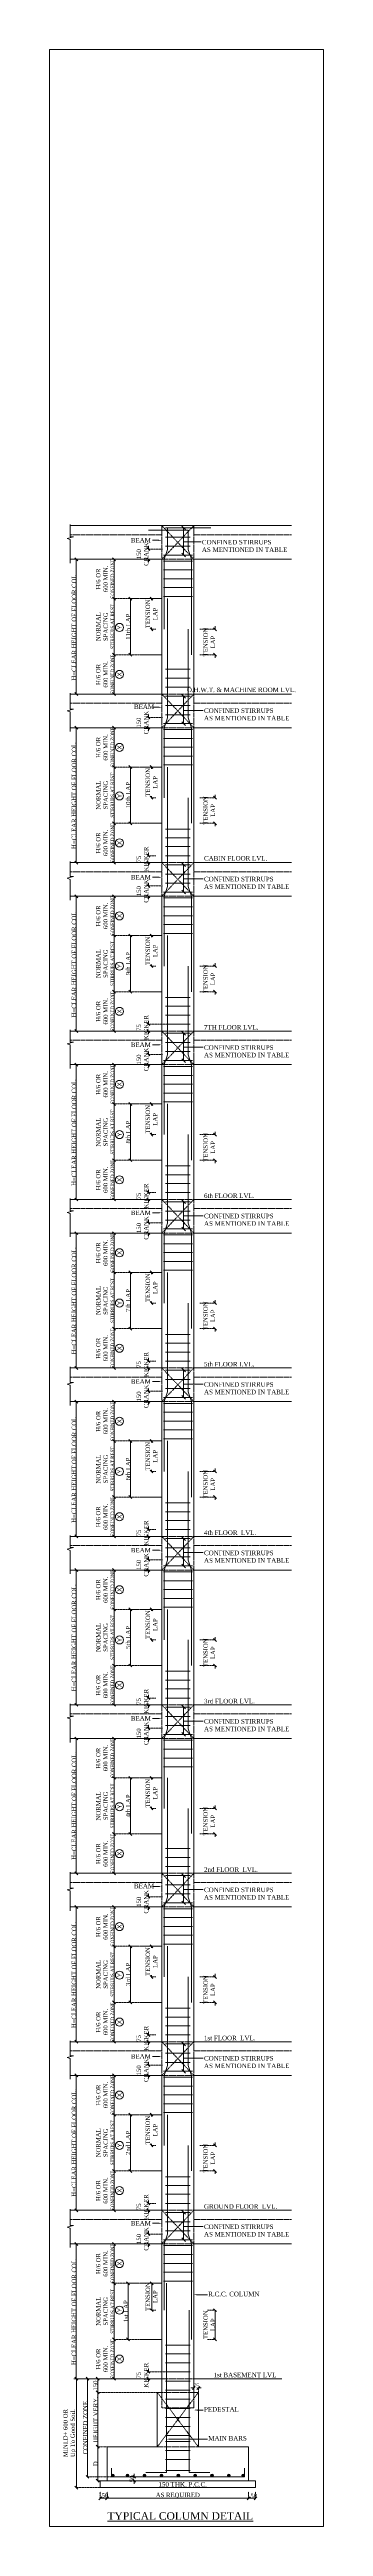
# Model space of a CAD drawing. Header units: metres. Extents: x 95882 to 260884, y 3603 to 81317.
# Drawn here: x 172587 to 177085, y 8287 to 49003 of the extents above; entities that cross this region are included whole.
import ezdxf
from ezdxf.enums import TextEntityAlignment as Align

# ---------------------------------------------------------------- set-up
doc = ezdxf.new("R2010")
doc.units = ezdxf.units.M
doc.header["$LTSCALE"] = 0.05
doc.header["$MEASUREMENT"] = 0
doc.linetypes.add('DOT2', pattern=[0.125, 0, -0.125])
doc.linetypes.add('HIDDEN', pattern=[0.375, 0.25, -0.125])
doc.layers.get('0').update_dxf_attribs({"linetype": 'CONTINUOUS', "lineweight": 0})
for name, color, linetype, lineweight in [('S-DIM SECTION', 7, 'CONTINUOUS', 0), ('S-SECTION', 5, 'CONTINUOUS', 5), ('S-SHEET', 251, 'CONTINUOUS', 0), ('S-STEEL - 1', 6, 'CONTINUOUS', 9), ('S-STEEL-1', 1, 'CONTINUOUS', 0), ('S-TEXT', 7, 'CONTINUOUS', 0), ('S-TEXT TITLE', 1, 'CONTINUOUS', 0), ('STRU.SECTION MARK', 7, 'CONTINUOUS', 0)]:
    doc.layers.add(name, color=color, linetype=linetype, lineweight=lineweight)
doc.styles.add('ROMANS', font='arial.ttf')
doc.styles.add('TEXT', font='times.ttf')

# ---------------------------------------------------------------- blocks, each defined once
blk = doc.blocks.new('_Oblique')
at = {"color": 0, "linetype": 'ByBlock', "lineweight": -2}
blk.add_line((-0.5, -0.5), (0.5, 0.5), dxfattribs=at)

msp = doc.modelspace()

# ---------------------------------------------------------------- hatches: boundary and pattern name
at = {"layer": 'S-STEEL-1'}
h = msp.add_hatch(color=256, dxfattribs=at)
edge = h.paths.add_edge_path()
edge.add_line((173603, 9127.9), (173603, 9120.8))
edge.add_arc((173625.2, 9124.3), 22.5, 189.06503, 265.5198)
edge.add_line((173623.5, 9101.9), (173627, 9101.9))
edge.add_ellipse((173625.2, 9124.3), major_axis=(15.9, 15.9), ratio=1, start_angle=229.4802, end_angle=315)
edge.add_ellipse((173625.2, 9124.3), major_axis=(15.9, 15.9), ratio=1, start_angle=315, end_angle=485.93497)
h = msp.add_hatch(color=256, dxfattribs=at)
edge = h.paths.add_edge_path()
edge.add_line((173865.7, 9101.9), (173869.2, 9101.9))
edge.add_ellipse((173867.4, 9124.3), major_axis=(15.9, 15.9), ratio=1, start_angle=229.4802, end_angle=315)
edge.add_arc((173867.4, 9124.3), 22.5, 0, 180)
edge.add_ellipse((173867.4, 9124.3), major_axis=(-15.9, 15.9), ratio=1, start_angle=45, end_angle=130.5198)
h = msp.add_hatch(color=256, dxfattribs=at)
edge = h.paths.add_edge_path()
edge.add_ellipse((174146.1, 9124.3), major_axis=(-15.9, 15.9), ratio=1, start_angle=45, end_angle=130.5198)
edge.add_line((174144.3, 9101.9), (174147.9, 9101.9))
edge.add_ellipse((174146.1, 9124.3), major_axis=(15.9, 15.9), ratio=1, start_angle=229.4802, end_angle=315)
edge.add_ellipse((174146.1, 9124.3), major_axis=(15.9, 15.9), ratio=1, start_angle=315, end_angle=495)
h = msp.add_hatch(color=256, dxfattribs=at)
edge = h.paths.add_edge_path()
edge.add_arc((174423.6, 9124.3), 22.5, 180, 265.5198)
edge.add_line((174421.8, 9101.9), (174425.4, 9101.9))
edge.add_ellipse((174423.6, 9124.3), major_axis=(15.9, 15.9), ratio=1, start_angle=229.4802, end_angle=315)
edge.add_arc((174423.6, 9124.3), 22.5, 360, 540)
h = msp.add_hatch(color=256, dxfattribs=at)
edge = h.paths.add_edge_path()
edge.add_ellipse((174701.1, 9124.3), major_axis=(15.9, 15.9), ratio=1, start_angle=58.73963, end_angle=135)
edge.add_arc((174701.1, 9124.3), 22.5, 180, 256.26037)
edge.add_line((174695.8, 9102.5), (174695.8, 9146.2))
h = msp.add_hatch(color=256, dxfattribs=at)
edge = h.paths.add_edge_path()
edge.add_line((174695.8, 9146.2), (174695.8, 9102.5))
edge.add_ellipse((174701.1, 9124.3), major_axis=(-15.9, 15.9), ratio=1, start_angle=121.26037, end_angle=130.5198)
edge.add_line((174699.3, 9101.9), (174702.9, 9101.9))
edge.add_ellipse((174701.1, 9124.3), major_axis=(15.9, 15.9), ratio=1, start_angle=229.4802, end_angle=315)
edge.add_arc((174701.1, 9124.3), 22.5, 0, 103.73963)
h = msp.add_hatch(color=256, dxfattribs=at)
edge = h.paths.add_edge_path()
edge.add_line((174975.7, 9101.9), (174979.2, 9101.9))
edge.add_ellipse((174977.4, 9124.3), major_axis=(15.9, 15.9), ratio=1, start_angle=229.4802, end_angle=315)
edge.add_arc((174977.4, 9124.3), 22.5, 0, 180)
edge.add_ellipse((174977.4, 9124.3), major_axis=(-15.9, 15.9), ratio=1, start_angle=45, end_angle=130.5198)
h = msp.add_hatch(color=256, dxfattribs=at)
edge = h.paths.add_edge_path()
edge.add_arc((175254.9, 9124.3), 22.5, 360, 540)
edge.add_ellipse((175254.9, 9124.3), major_axis=(-15.9, 15.9), ratio=1, start_angle=45, end_angle=130.5198)
edge.add_line((175253.2, 9101.9), (175256.7, 9101.9))
edge.add_ellipse((175254.9, 9124.3), major_axis=(15.9, 15.9), ratio=1, start_angle=229.4802, end_angle=315)
h = msp.add_hatch(color=256, dxfattribs=at)
edge = h.paths.add_edge_path()
edge.add_ellipse((175532.4, 9124.3), major_axis=(-15.9, 15.9), ratio=1, start_angle=225, end_angle=405)
edge.add_arc((175532.4, 9124.3), 22.5, 180, 265.5198)
edge.add_line((175530.7, 9101.9), (175534.2, 9101.9))
edge.add_ellipse((175532.4, 9124.3), major_axis=(15.9, 15.9), ratio=1, start_angle=229.4802, end_angle=315)
h = msp.add_hatch(color=256, dxfattribs=at)
edge = h.paths.add_edge_path()
edge.add_ellipse((175764.8, 9124.3), major_axis=(-15.9, 15.9), ratio=1, start_angle=45, end_angle=130.5198)
edge.add_line((175763, 9101.9), (175766.6, 9101.9))
edge.add_ellipse((175764.8, 9124.3), major_axis=(15.9, 15.9), ratio=1, start_angle=229.4802, end_angle=315)
edge.add_arc((175764.8, 9124.3), 22.5, 0, 180)

# ---------------------------------------------------------------- linework, layer by layer
at = {"layer": 'S-DIM SECTION'}
for p, q in [((174209.4, 40792.6, -0.1), (174209.4, 40840.6, -0.1)), ((173025.3, 40624.1, -0.1), (173025.3, 38407.9, -0.1)), ((173646.5, 40624.1, -0.1), (173646.5, 39977.3, -0.1)), ((174209.4, 40623.9, -0.1), (174209.4, 40575.9, -0.1)), ((173646.5, 39977.6, -0.1), (173646.5, 39054.5, -0.1)), ((173914.7, 39054.5, -0.1), (173914.7, 39977.6, -0.1)), ((174261.1, 39977.6, -0.1), (174261.1, 39950.8, -0.1)), ((174261.1, 39977.6, -0.1), (174261.1, 39950.8, -0.1)), ((174261.1, 39474, -0.1), (174261.1, 39500.7, -0.1)), ((174261.1, 39474, -0.1), (174261.1, 39500.7, -0.1)), ((175305.5, 39474.1, -0.1), (175305.5, 39522.1, -0.1)), ((175305.5, 39474.1, -0.1), (175305.5, 39522.1, -0.1)), ((173646.5, 38407.9, -0.1), (173646.5, 39054.7, -0.1)), ((175305.5, 39054.6, -0.1), (175305.5, 39006.6, -0.1)), ((175305.5, 39054.6, -0.1), (175305.5, 39006.6, -0.1)), ((174209.4, 38023.4, -0.1), (174209.4, 38071.4, -0.1)), ((173025.3, 37854.8, -0.1), (173025.3, 35638.7, -0.1)), ((173646.5, 37854.8, -0.1), (173646.5, 37208.1, -0.1)), ((174209.4, 37854.7, -0.1), (174209.4, 37806.7, -0.1)), ((173646.5, 37208.3, -0.1), (173646.5, 36285.2, -0.1)), ((173914.7, 36285.2, -0.1), (173914.7, 37208.3, -0.1)), ((174261.1, 37208.3, -0.1), (174261.1, 37181.6, -0.1)), ((174261.1, 36704.8, -0.1), (174261.1, 36731.5, -0.1)), ((175305.5, 36704.9, -0.1), (175305.5, 36752.9, -0.1)), ((173646.5, 35638.7, -0.1), (173646.5, 36285.5, -0.1)), ((175305.5, 36285.3, -0.1), (175305.5, 36237.3, -0.1)), ((174209.4, 35751.3, -0.1), (174209.4, 35799.3, -0.1)), ((174209.4, 35638.8, -0.1), (174209.4, 35590.8, -0.1)), ((173025.3, 35085.6, -0.1), (173025.3, 32869.5, -0.1)), ((173646.5, 35085.6, -0.1), (173646.5, 34438.9, -0.1)), ((174209.4, 35254.1, -0.1), (174209.4, 35302.1, -0.1)), ((174209.4, 35085.5, -0.1), (174209.4, 35037.5, -0.1)), ((173646.5, 34439.1, -0.1), (173646.5, 33516, -0.1)), ((173914.7, 33516, -0.1), (173914.7, 34439.1, -0.1)), ((174261.1, 34439.1, -0.1), (174261.1, 34412.4, -0.1)), ((174261.1, 33935.6, -0.1), (174261.1, 33962.3, -0.1)), ((175305.5, 33935.7, -0.1), (175305.5, 33983.7, -0.1)), ((173646.5, 32869.5, -0.1), (173646.5, 33516.2, -0.1)), ((175305.5, 33516.1, -0.1), (175305.5, 33468.1, -0.1)), ((174209.4, 32982.1, -0.1), (174209.4, 33030.1, -0.1)), ((174209.4, 32869.6, -0.1), (174209.4, 32821.6, -0.1)), ((173025.3, 32316.4, -0.1), (173025.3, 30100.3, -0.1)), ((173646.5, 32316.4, -0.1), (173646.5, 31669.6, -0.1)), ((174209.4, 32484.9, -0.1), (174209.4, 32532.9, -0.1)), ((174209.4, 32316.3, -0.1), (174209.4, 32268.3, -0.1)), ((173646.5, 31669.9, -0.1), (173646.5, 30746.8, -0.1)), ((173914.7, 30746.8, -0.1), (173914.7, 31669.9, -0.1)), ((174261.1, 31669.9, -0.1), (174261.1, 31643.2, -0.1)), ((174261.1, 31166.3, -0.1), (174261.1, 31193, -0.1)), ((175305.5, 31166.4, -0.1), (175305.5, 31214.4, -0.1)), ((173646.5, 30100.3, -0.1), (173646.5, 30747, -0.1)), ((175305.5, 30746.9, -0.1), (175305.5, 30698.9, -0.1)), ((174209.4, 30212.9, -0.1), (174209.4, 30260.9, -0.1)), ((174209.4, 30100.4, -0.1), (174209.4, 30052.4, -0.1)), ((174209.4, 29715.7, -0.1), (174209.4, 29763.7, -0.1)), ((173025.3, 29547.2, -0.1), (173025.3, 27331, -0.1)), ((173646.5, 29547.2, -0.1), (173646.5, 28900.4, -0.1)), ((174209.4, 29547, -0.1), (174209.4, 29499, -0.1)), ((173646.5, 28900.6, -0.1), (173646.5, 27977.5, -0.1)), ((173914.7, 27977.5, -0.1), (173914.7, 28900.6, -0.1)), ((174261.1, 28900.6, -0.1), (174261.1, 28873.9, -0.1)), ((174261.1, 28397.1, -0.1), (174261.1, 28423.8, -0.1)), ((175305.5, 28397.2, -0.1), (175305.5, 28445.2, -0.1)), ((173646.5, 27331, -0.1), (173646.5, 27977.8, -0.1)), ((175305.5, 27977.7, -0.1), (175305.5, 27929.7, -0.1)), ((174209.4, 27443.7, -0.1), (174209.4, 27491.7, -0.1)), ((174209.4, 27331.2, -0.1), (174209.4, 27283.2, -0.1)), ((174209.4, 26946.5, -0.1), (174209.4, 26994.5, -0.1)), ((173025.3, 26777.9, -0.1), (173025.3, 24561.8, -0.1)), ((173646.5, 26777.9, -0.1), (173646.5, 26131.2, -0.1)), ((174209.4, 26777.8, -0.1), (174209.4, 26729.8, -0.1)), ((173646.5, 26131.4, -0.1), (173646.5, 25208.3, -0.1)), ((173914.7, 25208.3, -0.1), (173914.7, 26131.4, -0.1)), ((174261.1, 26131.4, -0.1), (174261.1, 26104.7, -0.1)), ((174261.1, 25627.9, -0.1), (174261.1, 25654.6, -0.1)), ((175305.5, 25628, -0.1), (175305.5, 25676, -0.1)), ((173646.5, 24561.8, -0.1), (173646.5, 25208.6, -0.1)), ((175305.5, 25208.4, -0.1), (175305.5, 25160.4, -0.1)), ((174209.4, 24674.4, -0.1), (174209.4, 24722.4, -0.1)), ((174209.4, 24561.9, -0.1), (174209.4, 24513.9, -0.1)), ((174209.4, 24177.2, -0.1), (174209.4, 24225.2, -0.1)), ((173025.3, 24008.7, -0.1), (173025.3, 21792.6, -0.1)), ((173646.5, 24008.7, -0.1), (173646.5, 23362, -0.1)), ((174209.4, 24008.6, -0.1), (174209.4, 23960.6, -0.1)), ((173646.5, 23362.2, -0.1), (173646.5, 22439.1, -0.1)), ((173914.7, 22439.1, -0.1), (173914.7, 23362.2, -0.1)), ((174261.1, 23362.2, -0.1), (174261.1, 23335.5, -0.1)), ((174261.1, 22858.6, -0.1), (174261.1, 22885.4, -0.1)), ((175305.5, 22858.8, -0.1), (175305.5, 22906.8, -0.1)), ((173646.5, 21792.6, -0.1), (173646.5, 22439.3, -0.1)), ((175305.5, 22439.2, -0.1), (175305.5, 22391.2, -0.1)), ((174209.4, 21905.2, -0.1), (174209.4, 21953.2, -0.1)), ((174209.4, 21792.7, -0.1), (174209.4, 21744.7, -0.1)), ((173025.3, 21239.5, -0.1), (173025.3, 19023.4, -0.1)), ((173646.5, 21239.5, -0.1), (173646.5, 20592.7, -0.1)), ((174209.4, 21408, -0.1), (174209.4, 21456, -0.1)), ((174209.4, 21239.4, -0.1), (174209.4, 21191.4, -0.1)), ((173646.5, 20593, -0.1), (173646.5, 19669.9, -0.1)), ((173914.7, 19669.9, -0.1), (173914.7, 20593, -0.1)), ((174261.1, 20593, -0.1), (174261.1, 20566.3, -0.1)), ((174261.1, 20089.4, -0.1), (174261.1, 20116.1, -0.1)), ((175305.5, 20089.5, -0.1), (175305.5, 20137.5, -0.1)), ((173646.5, 19023.4, -0.1), (173646.5, 19670.1, -0.1)), ((175305.5, 19670, -0.1), (175305.5, 19622, -0.1)), ((173025.3, 18470.2, -0.1), (173025.3, 16254.1, -0.1)), ((173646.5, 18470.2, -0.1), (173646.5, 17823.5, -0.1)), ((174209.4, 18638.8, -0.1), (174209.4, 18686.8, -0.1)), ((174209.4, 18470.1, -0.1), (174209.4, 18422.1, -0.1)), ((173646.5, 17823.7, -0.1), (173646.5, 16900.6, -0.1)), ((173914.7, 16900.6, -0.1), (173914.7, 17823.7, -0.1)), ((174261.1, 17823.7, -0.1), (174261.1, 17797, -0.1)), ((174261.1, 17320.2, -0.1), (174261.1, 17346.9, -0.1)), ((175305.5, 17320.3, -0.1), (175305.5, 17368.3, -0.1)), ((173646.5, 16254.1, -0.1), (173646.5, 16900.9, -0.1)), ((175305.5, 16900.8, -0.1), (175305.5, 16852.8, -0.1)), ((174209.4, 16366.8, -0.1), (174209.4, 16414.8, -0.1)), ((174209.4, 16254.3, -0.1), (174209.4, 16206.3, -0.1)), ((174209.4, 15869.6, -0.1), (174209.4, 15917.6, -0.1)), ((173025.3, 15701, -0.1), (173025.3, 13484.9, -0.1)), ((173646.5, 15701, -0.1), (173646.5, 15054.3, -0.1)), ((174209.4, 15700.9, -0.1), (174209.4, 15652.9, -0.1)), ((173646.5, 15054.5, -0.1), (173646.5, 14131.4, -0.1)), ((173914.7, 14131.4, -0.1), (173914.7, 15054.5, -0.1)), ((174261.1, 15054.5, -0.1), (174261.1, 15027.8, -0.1)), ((174261.1, 14551, -0.1), (174261.1, 14577.7, -0.1)), ((175305.5, 14551.1, -0.1), (175305.5, 14599.1, -0.1)), ((173646.5, 13484.9, -0.1), (173646.5, 14131.7, -0.1)), ((175305.5, 14131.5, -0.1), (175305.5, 14083.5, -0.1)), ((174209.4, 13597.5, -0.1), (174209.4, 13645.5, -0.1)), ((174209.4, 13485, -0.1), (174209.4, 13437, -0.1)), ((174209.4, 13092.8, -0.1), (174209.4, 13140.8, -0.1)), ((173025.3, 12931.8, -0.1), (173025.3, 10715.7, -0.1)), ((173478.4, 12931.7, -0.1), (173052.1, 12931.7, -0.1)), ((173646.5, 12931.8, -0.1), (173646.5, 12285.1, -0.1)), ((174209.4, 12931.7, -0.1), (174209.4, 12883.7, -0.1)), ((175598.5, 12931.7, -0.1), (176048.1, 12931.7, -0.1)), ((173646.5, 12285.3, -0.1), (173646.5, 11362.2, -0.1)), ((173876.8, 11362.2, -0.1), (173876.8, 12285.3, -0.1)), ((174264.3, 12285.3, -0.1), (174264.3, 11842.6, -0.1)), ((175305.5, 11362.2, -0.1), (175305.5, 11842.8, -0.1)), ((173646.5, 10715.7, -0.1), (173646.5, 11362.4, -0.1)), ((173026.8, 8925.4, -0.1), (173026.8, 10715.9, -0.1)), ((173209.7, 10715.9, -0.1), (173209.7, 9101.8, -0.1)), ((173377.2, 10489.3, -0.1), (173377.2, 10715.9, -0.1)), ((174209.4, 10828.3, -0.1), (174209.4, 10876.3, -0.1)), ((174209.4, 10715.8, -0.1), (174209.4, 10667.8, -0.1)), ((173377.2, 10489.5, -0.1), (173377.2, 9596.1, -0.1)), ((174955.9, 10562.7, -0.1), (174907.9, 10562.7, -0.1)), ((175030.9, 10562.7, -0.1), (175078.9, 10562.7, -0.1)), ((173377.2, 9037.9, -0.1), (173377.2, 9596.3, -0.1)), ((173976.1, 9101.9, -0.1), (173976.1, 9149.9, -0.1)), ((173976.1, 9038, -0.1), (173976.1, 8990, -0.1)), ((173531, 8749.2, -0.1), (173418.3, 8749.2, -0.1)), ((173530.8, 8749.2, -0.1), (175856, 8749.2, -0.1)), ((175855.8, 8749.2, -0.1), (175968.5, 8749.2, -0.1))]:
    msp.add_line(p, q, dxfattribs=at)
at = {"layer": 'S-DIM SECTION', "linetype": 'DOT2'}
for p, q in [((174444, 40792.6, -0.1), (174209.4, 40792.6, -0.1)), ((173110.6, 40623.9, -0.1), (173025.3, 40623.9, -0.1)), ((174083.6, 40623.9, -0.1), (173646.5, 40623.9, -0.1)), ((174444, 40623.9, -0.1), (174209.4, 40623.9, -0.1)), ((174023.7, 39977.4, -0.1), (173646.5, 39977.4, -0.1)), ((174023.7, 39977.4, -0.1), (173646.5, 39977.4, -0.1)), ((174083.6, 39977.4, -0.1), (173914.7, 39977.4, -0.1)), ((174331.5, 39977.4, -0.1), (174261.1, 39977.4, -0.1)), ((174331.5, 39977.4, -0.1), (174261.1, 39977.4, -0.1)), ((174331.5, 39474.1, -0.1), (174261.1, 39474.1, -0.1)), ((174331.5, 39474.1, -0.1), (174261.1, 39474.1, -0.1)), ((175055.3, 39474.1, -0.1), (175305.5, 39474.1, -0.1)), ((175055.3, 39474.1, -0.1), (175305.5, 39474.1, -0.1)), ((173887.2, 39054.6, -0.1), (173646.5, 39054.6, -0.1)), ((174083.6, 39054.6, -0.1), (173646.5, 39054.6, -0.1)), ((174083.6, 39054.6, -0.1), (173914.7, 39054.6, -0.1)), ((175055.3, 39054.6, -0.1), (175305.5, 39054.6, -0.1)), ((175055.3, 39054.6, -0.1), (175305.5, 39054.6, -0.1)), ((173053.3, 38408.1, -0.1), (173025.3, 38408.1, -0.1)), ((174083.6, 38408.1, -0.1), (173646.5, 38408.1, -0.1)), ((174444, 38023.4, -0.1), (174209.4, 38023.4, -0.1)), ((173110.6, 37854.7, -0.1), (173025.3, 37854.7, -0.1)), ((174083.6, 37854.7, -0.1), (173646.5, 37854.7, -0.1)), ((174444, 37854.7, -0.1), (174209.4, 37854.7, -0.1)), ((174023.7, 37208.2, -0.1), (173646.5, 37208.2, -0.1)), ((174023.7, 37208.2, -0.1), (173646.5, 37208.2, -0.1)), ((174083.6, 37208.2, -0.1), (173914.7, 37208.2, -0.1)), ((174331.5, 37208.2, -0.1), (174261.1, 37208.2, -0.1)), ((174331.5, 36704.9, -0.1), (174261.1, 36704.9, -0.1)), ((175055.3, 36704.9, -0.1), (175305.5, 36704.9, -0.1)), ((173887.2, 36285.3, -0.1), (173646.5, 36285.3, -0.1)), ((174083.6, 36285.3, -0.1), (173646.5, 36285.3, -0.1)), ((174083.6, 36285.3, -0.1), (173914.7, 36285.3, -0.1)), ((175055.3, 36285.3, -0.1), (175305.5, 36285.3, -0.1)), ((173053.3, 35638.8, -0.1), (173025.3, 35638.8, -0.1)), ((174083.6, 35638.8, -0.1), (173646.5, 35638.8, -0.1)), ((174331.5, 35751.3, -0.1), (174209.4, 35751.3, -0.1)), ((174331.5, 35638.8, -0.1), (174209.4, 35638.8, -0.1)), ((173110.6, 35085.5, -0.1), (173025.3, 35085.5, -0.1)), ((174083.6, 35085.5, -0.1), (173646.5, 35085.5, -0.1)), ((174444, 35254.1, -0.1), (174209.4, 35254.1, -0.1)), ((174444, 35085.5, -0.1), (174209.4, 35085.5, -0.1)), ((174023.7, 34439, -0.1), (173646.5, 34439, -0.1)), ((174023.7, 34439, -0.1), (173646.5, 34439, -0.1)), ((174083.6, 34439, -0.1), (173914.7, 34439, -0.1)), ((174331.5, 34439, -0.1), (174261.1, 34439, -0.1)), ((174331.5, 33935.7, -0.1), (174261.1, 33935.7, -0.1)), ((175055.3, 33935.7, -0.1), (175305.5, 33935.7, -0.1)), ((173887.2, 33516.1, -0.1), (173646.5, 33516.1, -0.1)), ((174083.6, 33516.1, -0.1), (173646.5, 33516.1, -0.1)), ((174083.6, 33516.1, -0.1), (173914.7, 33516.1, -0.1)), ((175055.3, 33516.1, -0.1), (175305.5, 33516.1, -0.1)), ((174489.3, 32982.1, -0.1), (174209.4, 32982.1, -0.1)), ((173053.3, 32869.6, -0.1), (173025.3, 32869.6, -0.1)), ((174083.6, 32869.6, -0.1), (173646.5, 32869.6, -0.1)), ((174331.5, 32869.6, -0.1), (174209.4, 32869.6, -0.1)), ((173110.6, 32316.3, -0.1), (173025.3, 32316.3, -0.1)), ((174083.6, 32316.3, -0.1), (173646.5, 32316.3, -0.1)), ((174444, 32484.9, -0.1), (174209.4, 32484.9, -0.1)), ((174444, 32316.3, -0.1), (174209.4, 32316.3, -0.1)), ((174023.7, 31669.8, -0.1), (173646.5, 31669.8, -0.1)), ((174023.7, 31669.8, -0.1), (173646.5, 31669.8, -0.1)), ((174083.6, 31669.8, -0.1), (173914.7, 31669.8, -0.1)), ((174331.5, 31669.8, -0.1), (174261.1, 31669.8, -0.1)), ((174331.5, 31166.4, -0.1), (174261.1, 31166.4, -0.1)), ((175055.3, 31166.4, -0.1), (175305.5, 31166.4, -0.1)), ((173887.2, 30746.9, -0.1), (173646.5, 30746.9, -0.1)), ((174083.6, 30746.9, -0.1), (173646.5, 30746.9, -0.1)), ((174083.6, 30746.9, -0.1), (173914.7, 30746.9, -0.1)), ((175055.3, 30746.9, -0.1), (175305.5, 30746.9, -0.1)), ((174331.5, 30212.9, -0.1), (174209.4, 30212.9, -0.1)), ((173053.3, 30100.4, -0.1), (173025.3, 30100.4, -0.1)), ((174083.6, 30100.4, -0.1), (173646.5, 30100.4, -0.1)), ((174331.5, 30100.4, -0.1), (174209.4, 30100.4, -0.1)), ((173110.6, 29547, -0.1), (173025.3, 29547, -0.1)), ((174083.6, 29547, -0.1), (173646.5, 29547, -0.1)), ((174444, 29715.7, -0.1), (174209.4, 29715.7, -0.1)), ((174444, 29547, -0.1), (174209.4, 29547, -0.1)), ((174023.7, 28900.5, -0.1), (173646.5, 28900.5, -0.1)), ((174023.7, 28900.5, -0.1), (173646.5, 28900.5, -0.1)), ((174083.6, 28900.5, -0.1), (173914.7, 28900.5, -0.1)), ((174331.5, 28900.5, -0.1), (174261.1, 28900.5, -0.1)), ((174331.5, 28397.2, -0.1), (174261.1, 28397.2, -0.1)), ((175055.3, 28397.2, -0.1), (175305.5, 28397.2, -0.1)), ((173887.2, 27977.7, -0.1), (173646.5, 27977.7, -0.1)), ((174083.6, 27977.7, -0.1), (173646.5, 27977.7, -0.1)), ((174083.6, 27977.7, -0.1), (173914.7, 27977.7, -0.1)), ((175055.3, 27977.7, -0.1), (175305.5, 27977.7, -0.1)), ((173053.3, 27331.2, -0.1), (173025.3, 27331.2, -0.1)), ((174083.6, 27331.2, -0.1), (173646.5, 27331.2, -0.1)), ((174331.5, 27443.7, -0.1), (174209.4, 27443.7, -0.1)), ((174331.5, 27331.2, -0.1), (174209.4, 27331.2, -0.1)), ((174444, 26946.5, -0.1), (174209.4, 26946.5, -0.1)), ((173110.6, 26777.8, -0.1), (173025.3, 26777.8, -0.1)), ((174083.6, 26777.8, -0.1), (173646.5, 26777.8, -0.1)), ((174444, 26777.8, -0.1), (174209.4, 26777.8, -0.1)), ((174023.7, 26131.3, -0.1), (173646.5, 26131.3, -0.1)), ((174023.7, 26131.3, -0.1), (173646.5, 26131.3, -0.1)), ((174083.6, 26131.3, -0.1), (173914.7, 26131.3, -0.1)), ((174331.5, 26131.3, -0.1), (174261.1, 26131.3, -0.1)), ((174331.5, 25628, -0.1), (174261.1, 25628, -0.1)), ((175055.3, 25628, -0.1), (175305.5, 25628, -0.1)), ((173887.2, 25208.4, -0.1), (173646.5, 25208.4, -0.1)), ((174083.6, 25208.4, -0.1), (173646.5, 25208.4, -0.1)), ((174083.6, 25208.4, -0.1), (173914.7, 25208.4, -0.1)), ((175055.3, 25208.4, -0.1), (175305.5, 25208.4, -0.1)), ((173053.3, 24561.9, -0.1), (173025.3, 24561.9, -0.1)), ((174083.6, 24561.9, -0.1), (173646.5, 24561.9, -0.1)), ((174331.5, 24674.4, -0.1), (174209.4, 24674.4, -0.1)), ((174331.5, 24561.9, -0.1), (174209.4, 24561.9, -0.1)), ((174444, 24177.2, -0.1), (174209.4, 24177.2, -0.1)), ((173110.6, 24008.6, -0.1), (173025.3, 24008.6, -0.1)), ((174083.6, 24008.6, -0.1), (173646.5, 24008.6, -0.1)), ((174444, 24008.6, -0.1), (174209.4, 24008.6, -0.1)), ((174023.7, 23362.1, -0.1), (173646.5, 23362.1, -0.1)), ((174023.7, 23362.1, -0.1), (173646.5, 23362.1, -0.1)), ((174083.6, 23362.1, -0.1), (173914.7, 23362.1, -0.1)), ((174331.5, 23362.1, -0.1), (174261.1, 23362.1, -0.1)), ((174331.5, 22858.8, -0.1), (174261.1, 22858.8, -0.1)), ((175055.3, 22858.8, -0.1), (175305.5, 22858.8, -0.1)), ((173887.2, 22439.2, -0.1), (173646.5, 22439.2, -0.1)), ((174083.6, 22439.2, -0.1), (173646.5, 22439.2, -0.1)), ((174083.6, 22439.2, -0.1), (173914.7, 22439.2, -0.1)), ((175055.3, 22439.2, -0.1), (175305.5, 22439.2, -0.1)), ((173053.3, 21792.7, -0.1), (173025.3, 21792.7, -0.1)), ((174083.6, 21792.7, -0.1), (173646.5, 21792.7, -0.1)), ((174331.5, 21905.2, -0.1), (174209.4, 21905.2, -0.1)), ((174331.5, 21792.7, -0.1), (174209.4, 21792.7, -0.1)), ((173110.6, 21239.4, -0.1), (173025.3, 21239.4, -0.1)), ((174083.6, 21239.4, -0.1), (173646.5, 21239.4, -0.1)), ((174444, 21408, -0.1), (174209.4, 21408, -0.1)), ((174444, 21239.4, -0.1), (174209.4, 21239.4, -0.1)), ((174023.7, 20592.9, -0.1), (173646.5, 20592.9, -0.1)), ((174023.7, 20592.9, -0.1), (173646.5, 20592.9, -0.1)), ((174083.6, 20592.9, -0.1), (173914.7, 20592.9, -0.1)), ((174331.5, 20592.9, -0.1), (174261.1, 20592.9, -0.1)), ((174331.5, 20089.5, -0.1), (174261.1, 20089.5, -0.1)), ((175055.3, 20089.5, -0.1), (175305.5, 20089.5, -0.1)), ((173887.2, 19670, -0.1), (173646.5, 19670, -0.1)), ((174083.6, 19670, -0.1), (173646.5, 19670, -0.1)), ((174083.6, 19670, -0.1), (173914.7, 19670, -0.1)), ((175055.3, 19670, -0.1), (175305.5, 19670, -0.1)), ((173053.3, 19023.5, -0.1), (173025.3, 19023.5, -0.1)), ((174083.6, 19023.5, -0.1), (173646.5, 19023.5, -0.1)), ((173110.6, 18470.1, -0.1), (173025.3, 18470.1, -0.1)), ((174083.6, 18470.1, -0.1), (173646.5, 18470.1, -0.1)), ((174444, 18638.8, -0.1), (174209.4, 18638.8, -0.1)), ((174444, 18470.1, -0.1), (174209.4, 18470.1, -0.1)), ((174023.7, 17823.6, -0.1), (173646.5, 17823.6, -0.1)), ((174023.7, 17823.6, -0.1), (173646.5, 17823.6, -0.1)), ((174083.6, 17823.6, -0.1), (173914.7, 17823.6, -0.1)), ((174331.5, 17823.6, -0.1), (174261.1, 17823.6, -0.1)), ((174331.5, 17320.3, -0.1), (174261.1, 17320.3, -0.1)), ((175055.3, 17320.3, -0.1), (175305.5, 17320.3, -0.1)), ((173887.2, 16900.8, -0.1), (173646.5, 16900.8, -0.1)), ((174083.6, 16900.8, -0.1), (173646.5, 16900.8, -0.1)), ((174083.6, 16900.8, -0.1), (173914.7, 16900.8, -0.1)), ((175055.3, 16900.8, -0.1), (175305.5, 16900.8, -0.1)), ((174331.5, 16366.8, -0.1), (174209.4, 16366.8, -0.1)), ((173053.3, 16254.3, -0.1), (173025.3, 16254.3, -0.1)), ((174083.6, 16254.3, -0.1), (173646.5, 16254.3, -0.1)), ((174331.5, 16254.3, -0.1), (174209.4, 16254.3, -0.1)), ((173110.6, 15700.9, -0.1), (173025.3, 15700.9, -0.1)), ((174083.6, 15700.9, -0.1), (173646.5, 15700.9, -0.1)), ((174444, 15869.6, -0.1), (174209.4, 15869.6, -0.1)), ((174444, 15700.9, -0.1), (174209.4, 15700.9, -0.1)), ((174023.7, 15054.4, -0.1), (173646.5, 15054.4, -0.1)), ((174023.7, 15054.4, -0.1), (173646.5, 15054.4, -0.1)), ((174083.6, 15054.4, -0.1), (173914.7, 15054.4, -0.1)), ((174331.5, 15054.4, -0.1), (174261.1, 15054.4, -0.1)), ((174331.5, 14551.1, -0.1), (174261.1, 14551.1, -0.1)), ((175055.3, 14551.1, -0.1), (175305.5, 14551.1, -0.1)), ((173887.2, 14131.5, -0.1), (173646.5, 14131.5, -0.1)), ((174083.6, 14131.5, -0.1), (173646.5, 14131.5, -0.1)), ((174083.6, 14131.5, -0.1), (173914.7, 14131.5, -0.1)), ((175055.3, 14131.5, -0.1), (175305.5, 14131.5, -0.1)), ((173053.3, 13485, -0.1), (173025.3, 13485, -0.1)), ((174083.6, 13485, -0.1), (173646.5, 13485, -0.1)), ((174331.5, 13597.5, -0.1), (174209.4, 13597.5, -0.1)), ((174331.5, 13485, -0.1), (174209.4, 13485, -0.1)), ((174444, 13092.8, -0.1), (174209.4, 13092.8, -0.1)), ((173110.6, 12931.7, -0.1), (173025.3, 12931.7, -0.1)), ((174083.6, 12931.7, -0.1), (173646.5, 12931.7, -0.1)), ((174444, 12931.7, -0.1), (174209.4, 12931.7, -0.1)), ((174023.7, 12285.2, -0.1), (173646.5, 12285.2, -0.1)), ((174023.7, 12285.2, -0.1), (173646.5, 12285.2, -0.1)), ((174083.6, 12285.2, -0.1), (173876.8, 12285.2, -0.1)), ((174331.5, 12285.2, -0.1), (174264.3, 12285.2, -0.1)), ((174331.5, 11842.7, -0.1), (174264.3, 11842.7, -0.1)), ((175183.3, 11842.7, -0.1), (175305.5, 11842.7, -0.1)), ((173887.2, 11362.3, -0.1), (173646.5, 11362.3, -0.1)), ((174083.6, 11362.3, -0.1), (173646.5, 11362.3, -0.1)), ((174083.6, 11362.3, -0.1), (173876.8, 11362.3, -0.1)), ((175183.3, 11362.3, -0.1), (175305.5, 11362.3, -0.1)), ((173053.3, 10715.8, -0.1), (173025.3, 10715.8, -0.1)), ((173144.5, 10715.8, -0.1), (173026.8, 10715.8, -0.1)), ((173794.2, 10715.8, -0.1), (173209.7, 10715.8, -0.1)), ((173493, 10715.8, -0.1), (173377.2, 10715.8, -0.1)), ((173794.2, 10715.8, -0.1), (173646.5, 10715.8, -0.1)), ((174489.3, 10828.3, -0.1), (174209.4, 10828.3, -0.1)), ((174209.5, 10715.8, -0.1), (174209.4, 10715.8, -0.1)), ((174355.8, 10489.4, -0.1), (173377.2, 10489.4, -0.1)), ((174355.8, 10489.4, -0.1), (173377.2, 10489.4, -0.1)), ((174955.9, 10489.5, -0.1), (174955.9, 10562.7, -0.1)), ((175030.9, 10489.5, -0.1), (175030.9, 10562.7, -0.1)), ((173573.1, 9596.2, -0.1), (173377.2, 9596.2, -0.1)), ((173573.1, 9596.2, -0.1), (173377.2, 9596.2, -0.1)), ((173602.9, 9101.9, -0.1), (173209.7, 9101.9, -0.1)), ((173573.1, 9038, -0.1), (173377.2, 9038, -0.1)), ((174088.5, 9101.9, -0.1), (173976.1, 9101.9, -0.1)), ((174088.5, 9038, -0.1), (173976.1, 9038, -0.1)), ((173418.3, 8925.5, -0.1), (173026.8, 8925.5, -0.1)), ((173418.4, 8854.2, -0.1), (173418.4, 8749.2, -0.1)), ((173530.9, 8854.2, -0.1), (173530.9, 8749.2, -0.1)), ((173530.9, 8854.2, -0.1), (173530.9, 8749.2, -0.1)), ((175855.9, 8854.2, -0.1), (175855.9, 8749.2, -0.1)), ((175855.9, 8854.2, -0.1), (175855.9, 8749.2, -0.1)), ((175968.4, 8854.2, -0.1), (175968.4, 8749.2, -0.1))]:
    msp.add_line(p, q, dxfattribs=at)
at = {"layer": 'S-DIM SECTION'}
msp.add_ellipse((173734.5, 11842.7, -0.1), major_axis=(46.4, 46.4), ratio=1, start_param=5.497787143773791, end_param=11.78097245095338, dxfattribs=at)
at = {"layer": 'S-SECTION', "linetype": 'ByBlock'}
for p, q in [((172923.2, 40992, -0.1), (172923.2, 41194, -0.1)), ((172923.2, 41177.3, -0.1), (174955.9, 41177.3, -0.1)), ((174955.9, 41177.3, -0.1), (176557.9, 41177.3, -0.1)), ((174955.9, 41177.3, -0.1), (176557.9, 41177.3, -0.1)), ((172874.8, 40965.1, -0.1), (172977.1, 40992, -0.1)), ((172923.2, 40947.6, -0.1), (172874.8, 40965.1, -0.1)), ((172977.1, 40992, -0.1), (172923.2, 40992, -0.1)), ((172923.2, 40927.9, -0.1), (172923.2, 40947.6, -0.1)), ((172923.2, 40560.5, -0.1), (172923.2, 40947.6, -0.1)), ((172923.2, 40623.9, -0.1), (174430.9, 40623.9, -0.1)), ((174430.9, 40623.9, -0.1), (174430.9, 38408.1, -0.1)), ((174955.9, 40623.9, -0.1), (174955.9, 38408.1, -0.1)), ((174955.9, 40623.9, -0.1), (176557.9, 40623.9, -0.1)), ((174083.8, 39977.4, -0.1), (174430.9, 39977.4, -0.1)), ((174083.8, 39054.6, -0.1), (174430.9, 39054.6, -0.1)), ((172923.2, 38162.3, -0.1), (172923.2, 38424.8, -0.1)), ((172923.2, 38408.1, -0.1), (174430.9, 38408.1, -0.1)), ((174955.9, 38408.1, -0.1), (176557.9, 38408.1, -0.1)), ((174955.9, 38408.1, -0.1), (176557.9, 38408.1, -0.1)), ((172874.8, 38135.3, -0.1), (172977.1, 38162.3, -0.1)), ((172923.2, 38117.9, -0.1), (172874.8, 38135.3, -0.1)), ((172977.1, 38162.3, -0.1), (172923.2, 38162.3, -0.1)), ((172923.2, 38098.2, -0.1), (172923.2, 38117.9, -0.1)), ((172923.2, 37791.2, -0.1), (172923.2, 38117.9, -0.1)), ((172923.2, 37854.7, -0.1), (174430.9, 37854.7, -0.1)), ((174430.9, 37854.7, -0.1), (174430.9, 35638.8, -0.1)), ((174955.9, 37854.7, -0.1), (174955.9, 35638.8, -0.1)), ((174955.9, 37854.7, -0.1), (176557.9, 37854.7, -0.1)), ((174083.8, 37208.2, -0.1), (174430.9, 37208.2, -0.1)), ((174083.8, 36285.3, -0.1), (174430.9, 36285.3, -0.1)), ((172923.2, 35407, -0.1), (172923.2, 35655.5, -0.1)), ((172923.2, 35638.8, -0.1), (174430.9, 35638.8, -0.1)), ((174955.9, 35638.8, -0.1), (176557.9, 35638.8, -0.1)), ((174955.9, 35638.8, -0.1), (176557.9, 35638.8, -0.1)), ((172874.8, 35380.1, -0.1), (172977.1, 35407, -0.1)), ((172923.2, 35362.6, -0.1), (172874.8, 35380.1, -0.1)), ((172977.1, 35407, -0.1), (172923.2, 35407, -0.1)), ((172923.2, 35343, -0.1), (172923.2, 35362.6, -0.1)), ((172923.2, 35022, -0.1), (172923.2, 35362.6, -0.1)), ((172923.2, 35085.5, -0.1), (174430.9, 35085.5, -0.1)), ((174430.9, 35085.5, -0.1), (174430.9, 32869.6, -0.1)), ((174955.9, 35085.5, -0.1), (174955.9, 32869.6, -0.1)), ((174955.9, 35085.5, -0.1), (176557.9, 35085.5, -0.1)), ((174083.8, 34439, -0.1), (174430.9, 34439, -0.1)), ((174083.8, 33516.1, -0.1), (174430.9, 33516.1, -0.1)), ((174430.9, 33209, -0.1), (174430.9, 32869.6, -0.1)), ((174430.9, 33209, -0.1), (174430.9, 32869.6, -0.1)), ((174955.9, 33209, -0.1), (174955.9, 32869.6, -0.1)), ((174955.9, 33209, -0.1), (174955.9, 32869.6, -0.1)), ((172874.8, 32657.4, -0.1), (172977.1, 32684.3, -0.1)), ((172923.2, 32639.9, -0.1), (172874.8, 32657.4, -0.1)), ((172923.2, 32684.3, -0.1), (172923.2, 32886.3, -0.1)), ((172923.2, 32869.6, -0.1), (174430.9, 32869.6, -0.1)), ((172977.1, 32684.3, -0.1), (172923.2, 32684.3, -0.1)), ((172923.2, 32620.2, -0.1), (172923.2, 32639.9, -0.1)), ((172923.2, 32252.8, -0.1), (172923.2, 32639.9, -0.1)), ((174955.9, 32869.6, -0.1), (176557.9, 32869.6, -0.1)), ((174955.9, 32869.6, -0.1), (176557.9, 32869.6, -0.1)), ((172923.2, 32316.3, -0.1), (174430.9, 32316.3, -0.1)), ((174430.9, 32316.3, -0.1), (174430.9, 30100.4, -0.1)), ((174955.9, 32316.3, -0.1), (174955.9, 30100.4, -0.1)), ((174955.9, 32316.3, -0.1), (176557.9, 32316.3, -0.1)), ((174083.8, 31669.8, -0.1), (174430.9, 31669.8, -0.1)), ((174083.8, 30746.9, -0.1), (174430.9, 30746.9, -0.1)), ((174430.9, 30439.8, -0.1), (174430.9, 30100.4, -0.1)), ((174955.9, 30439.8, -0.1), (174955.9, 30100.4, -0.1)), ((172874.8, 29888.1, -0.1), (172977.1, 29915.1, -0.1)), ((172923.2, 29870.7, -0.1), (172874.8, 29888.1, -0.1)), ((172923.2, 29915.1, -0.1), (172923.2, 30117.1, -0.1)), ((172923.2, 30100.4, -0.1), (174430.9, 30100.4, -0.1)), ((172977.1, 29915.1, -0.1), (172923.2, 29915.1, -0.1)), ((172923.2, 29851, -0.1), (172923.2, 29870.7, -0.1)), ((172923.2, 29483.6, -0.1), (172923.2, 29870.7, -0.1)), ((174955.9, 30100.4, -0.1), (176557.9, 30100.4, -0.1)), ((174955.9, 30100.4, -0.1), (176557.9, 30100.4, -0.1)), ((172923.2, 29547, -0.1), (174430.9, 29547, -0.1)), ((174430.9, 29547, -0.1), (174430.9, 27331.2, -0.1)), ((174955.9, 29547, -0.1), (174955.9, 27331.2, -0.1)), ((174955.9, 29547, -0.1), (176557.9, 29547, -0.1)), ((174083.8, 28900.5, -0.1), (174430.9, 28900.5, -0.1)), ((174083.8, 27977.7, -0.1), (174430.9, 27977.7, -0.1)), ((172923.2, 27093, -0.1), (172923.2, 27347.9, -0.1)), ((172923.2, 27331.2, -0.1), (174430.9, 27331.2, -0.1)), ((174430.9, 27670.5, -0.1), (174430.9, 27331.2, -0.1)), ((174955.9, 27670.5, -0.1), (174955.9, 27331.2, -0.1)), ((174955.9, 27331.2, -0.1), (176557.9, 27331.2, -0.1)), ((174955.9, 27331.2, -0.1), (176557.9, 27331.2, -0.1)), ((172874.8, 27066.1, -0.1), (172977.1, 27093, -0.1)), ((172923.2, 27048.6, -0.1), (172874.8, 27066.1, -0.1)), ((172977.1, 27093, -0.1), (172923.2, 27093, -0.1)), ((172923.2, 27029, -0.1), (172923.2, 27048.6, -0.1)), ((172923.2, 26714.3, -0.1), (172923.2, 27048.6, -0.1)), ((172923.2, 26777.8, -0.1), (174430.9, 26777.8, -0.1)), ((174430.9, 26777.8, -0.1), (174430.9, 24561.9, -0.1)), ((174955.9, 26777.8, -0.1), (174955.9, 24561.9, -0.1)), ((174955.9, 26777.8, -0.1), (176557.9, 26777.8, -0.1)), ((174083.8, 26131.3, -0.1), (174430.9, 26131.3, -0.1)), ((174083.8, 25208.4, -0.1), (174430.9, 25208.4, -0.1)), ((172923.2, 24376.6, -0.1), (172923.2, 24578.6, -0.1)), ((172923.2, 24561.9, -0.1), (174430.9, 24561.9, -0.1)), ((174955.9, 24561.9, -0.1), (176557.9, 24561.9, -0.1)), ((174955.9, 24561.9, -0.1), (176557.9, 24561.9, -0.1)), ((172874.8, 24349.7, -0.1), (172977.1, 24376.6, -0.1)), ((172923.2, 24332.2, -0.1), (172874.8, 24349.7, -0.1)), ((172977.1, 24376.6, -0.1), (172923.2, 24376.6, -0.1)), ((172923.2, 24312.6, -0.1), (172923.2, 24332.2, -0.1)), ((172923.2, 23945.1, -0.1), (172923.2, 24332.2, -0.1)), ((172923.2, 24008.6, -0.1), (174430.9, 24008.6, -0.1)), ((174430.9, 24008.6, -0.1), (174430.9, 21792.7, -0.1)), ((174955.9, 24008.6, -0.1), (174955.9, 21792.7, -0.1)), ((174955.9, 24008.6, -0.1), (176557.9, 24008.6, -0.1)), ((174083.8, 23362.1, -0.1), (174430.9, 23362.1, -0.1)), ((174083.8, 22439.2, -0.1), (174430.9, 22439.2, -0.1)), ((172874.8, 21580.5, -0.1), (172977.1, 21607.4, -0.1)), ((172923.2, 21563, -0.1), (172874.8, 21580.5, -0.1)), ((172923.2, 21607.4, -0.1), (172923.2, 21809.4, -0.1)), ((172923.2, 21792.7, -0.1), (174430.9, 21792.7, -0.1)), ((172977.1, 21607.4, -0.1), (172923.2, 21607.4, -0.1)), ((174955.9, 21792.7, -0.1), (176557.9, 21792.7, -0.1)), ((174955.9, 21792.7, -0.1), (176557.9, 21792.7, -0.1)), ((172923.2, 21543.3, -0.1), (172923.2, 21563, -0.1)), ((172923.2, 21175.9, -0.1), (172923.2, 21563, -0.1)), ((172923.2, 21239.4, -0.1), (174430.9, 21239.4, -0.1)), ((174430.9, 21239.4, -0.1), (174430.9, 19023.5, -0.1)), ((174430.9, 21239.4, -0.1), (174430.9, 20840.7, -0.1)), ((174955.9, 21239.4, -0.1), (174955.9, 19023.5, -0.1)), ((174955.9, 21239.4, -0.1), (174955.9, 20840.7, -0.1)), ((174955.9, 21239.4, -0.1), (176557.9, 21239.4, -0.1)), ((174083.8, 20592.9, -0.1), (174430.9, 20592.9, -0.1)), ((174083.8, 19670, -0.1), (174430.9, 19670, -0.1)), ((172874.8, 18750.8, -0.1), (172977.1, 18777.7, -0.1)), ((172923.2, 18733.3, -0.1), (172874.8, 18750.8, -0.1)), ((172923.2, 18777.7, -0.1), (172923.2, 19040.2, -0.1)), ((172923.2, 19023.5, -0.1), (174430.9, 19023.5, -0.1)), ((172977.1, 18777.7, -0.1), (172923.2, 18777.7, -0.1)), ((172923.2, 18713.6, -0.1), (172923.2, 18733.3, -0.1)), ((172923.2, 18406.6, -0.1), (172923.2, 18733.3, -0.1)), ((174955.9, 19023.5, -0.1), (176557.9, 19023.5, -0.1)), ((174955.9, 19023.5, -0.1), (176557.9, 19023.5, -0.1)), ((172923.2, 18470.1, -0.1), (174430.9, 18470.1, -0.1)), ((174430.9, 18470.1, -0.1), (174430.9, 16254.3, -0.1)), ((174955.9, 18470.1, -0.1), (174955.9, 16254.3, -0.1)), ((174955.9, 18470.1, -0.1), (176557.9, 18470.1, -0.1)), ((174083.8, 17823.6, -0.1), (174430.9, 17823.6, -0.1)), ((174083.8, 16900.8, -0.1), (174430.9, 16900.8, -0.1)), ((172874.8, 15995.5, -0.1), (172977.1, 16022.4, -0.1)), ((172923.2, 15978, -0.1), (172874.8, 15995.5, -0.1)), ((172923.2, 16022.4, -0.1), (172923.2, 16271, -0.1)), ((172923.2, 16254.3, -0.1), (174430.9, 16254.3, -0.1)), ((172977.1, 16022.4, -0.1), (172923.2, 16022.4, -0.1)), ((172923.2, 15958.4, -0.1), (172923.2, 15978, -0.1)), ((172923.2, 15637.4, -0.1), (172923.2, 15978, -0.1)), ((174955.9, 16254.3, -0.1), (176557.9, 16254.3, -0.1)), ((174955.9, 16254.3, -0.1), (176557.9, 16254.3, -0.1)), ((172923.2, 15700.9, -0.1), (174430.9, 15700.9, -0.1)), ((174430.9, 15700.9, -0.1), (174430.9, 13485, -0.1)), ((174955.9, 15700.9, -0.1), (174955.9, 13485, -0.1)), ((174955.9, 15700.9, -0.1), (176557.9, 15700.9, -0.1)), ((174083.8, 15054.4, -0.1), (174430.9, 15054.4, -0.1)), ((174083.8, 14131.5, -0.1), (174430.9, 14131.5, -0.1)), ((172923.2, 13236, -0.1), (172923.2, 13501.7, -0.1)), ((172923.2, 13485, -0.1), (174430.9, 13485, -0.1)), ((174955.9, 13485, -0.1), (176557.9, 13485, -0.1)), ((172874.8, 13209.1, -0.1), (172977.1, 13236, -0.1)), ((172923.2, 13191.6, -0.1), (172874.8, 13209.1, -0.1)), ((172977.1, 13236, -0.1), (172923.2, 13236, -0.1)), ((172923.2, 12873.4, -0.1), (172923.2, 13191.6, -0.1)), ((172923.2, 12931.7, -0.1), (174430.9, 12931.7, -0.1)), ((174430.9, 12931.7, -0.1), (174430.9, 10489.4, -0.1)), ((174955.9, 12931.7, -0.1), (176557.9, 12931.7, -0.1)), ((174955.9, 12931.7, -0.1), (174955.9, 10489.4, -0.1)), ((174083.8, 12285.2, -0.1), (174430.9, 12285.2, -0.1)), ((174083.8, 11362.3, -0.1), (174430.9, 11362.3, -0.1)), ((174430.9, 10715.8, -0.1), (172982.4, 10715.8, -0.1)), ((176400.3, 10715.8, -0.1), (174955.9, 10715.8, -0.1)), ((174355.9, 10489.4, -0.1), (174355.9, 9596.2, -0.1)), ((174430.9, 10489.4, -0.1), (174355.9, 10489.4, -0.1)), ((174955.9, 10489.4, -0.1), (175030.9, 10489.4, -0.1)), ((175030.9, 10489.4, -0.1), (175030.9, 9596.2, -0.1)), ((174355.9, 9596.2, -0.1), (173530.9, 9596.2, -0.1)), ((173530.9, 9596.2, -0.1), (173530.9, 9038, -0.1)), ((174355.9, 9596.2, -0.1), (173530.9, 9596.2, -0.1)), ((175030.9, 9596.2, -0.1), (175855.9, 9596.2, -0.1)), ((175855.9, 9596.2, -0.1), (175855.9, 9038, -0.1)), ((173418.4, 9038, -0.1), (173418.4, 8925.5, -0.1)), ((173418.4, 9038, -0.1), (175968.4, 9038, -0.1)), ((173530.9, 9214.2, -0.1), (173530.9, 9038, -0.1)), ((175968.4, 9038, -0.1), (175968.4, 8925.5, -0.1)), ((175968.4, 9038, 0), (175968.4, 8925.5, 0)), ((173418.4, 8925.5, -0.1), (175968.4, 8925.5, -0.1))]:
    msp.add_line(p, q, dxfattribs=at)
at = {"layer": 'S-SECTION', "color": 8, "linetype": 'HIDDEN', "ltscale": 1000}
for p, q in [((174955.9, 40623.9, -0.1), (174430.9, 41177.3, -0.1)), ((174430.9, 40623.9, -0.1), (174955.9, 41177.3, -0.1)), ((174430.9, 41177.3, -0.1), (174430.9, 40623.9, -0.1)), ((174430.9, 41177.3, -0.1), (174955.9, 41177.3, -0.1)), ((174955.9, 41177.3, -0.1), (174955.9, 40623.9, -0.1)), ((172923.2, 41027.3, -0.1), (174430.9, 41027.3, -0.1)), ((174955.9, 41027.3, -0.1), (176557.9, 41027.3, -0.1)), ((174430.9, 40623.9, -0.1), (174955.9, 40623.9, -0.1)), ((174955.9, 37854.7, -0.1), (174430.9, 38408.1, -0.1)), ((174430.9, 37854.7, -0.1), (174955.9, 38408.1, -0.1)), ((174430.9, 38408.1, -0.1), (174430.9, 37854.7, -0.1)), ((174430.9, 38408.1, -0.1), (174955.9, 38408.1, -0.1)), ((174955.9, 38408.1, -0.1), (174955.9, 37854.7, -0.1)), ((172923.2, 38258.1, -0.1), (174430.9, 38258.1, -0.1)), ((174955.9, 38258.1, -0.1), (176557.9, 38258.1, -0.1)), ((174430.9, 37854.7, -0.1), (174955.9, 37854.7, -0.1)), ((172923.2, 35488.8, -0.1), (174430.9, 35488.8, -0.1)), ((174955.9, 35085.5, -0.1), (174430.9, 35638.8, -0.1)), ((174430.9, 35085.5, -0.1), (174955.9, 35638.8, -0.1)), ((174430.9, 35638.8, -0.1), (174430.9, 35085.5, -0.1)), ((174430.9, 35638.8, -0.1), (174955.9, 35638.8, -0.1)), ((174955.9, 35638.8, -0.1), (174955.9, 35085.5, -0.1)), ((174955.9, 35488.8, -0.1), (176557.9, 35488.8, -0.1)), ((174430.9, 35085.5, -0.1), (174955.9, 35085.5, -0.1)), ((172923.2, 32719.6, -0.1), (174430.9, 32719.6, -0.1)), ((174955.9, 32316.3, -0.1), (174430.9, 32869.6, -0.1)), ((174430.9, 32316.3, -0.1), (174955.9, 32869.6, -0.1)), ((174430.9, 32869.6, -0.1), (174430.9, 32316.3, -0.1)), ((174430.9, 32869.6, -0.1), (174955.9, 32869.6, -0.1)), ((174430.9, 32869.6, -0.1), (174955.9, 32869.6, -0.1)), ((174430.9, 32869.6, -0.1), (174955.9, 32869.6, -0.1)), ((174955.9, 32869.6, -0.1), (174955.9, 32316.3, -0.1)), ((174955.9, 32719.6, -0.1), (176557.9, 32719.6, -0.1)), ((174430.9, 32316.3, -0.1), (174955.9, 32316.3, -0.1)), ((172923.2, 29950.4, -0.1), (174430.9, 29950.4, -0.1)), ((174955.9, 29547, -0.1), (174430.9, 30100.4, -0.1)), ((174430.9, 29547, -0.1), (174955.9, 30100.4, -0.1)), ((174430.9, 30100.4, -0.1), (174430.9, 29547, -0.1)), ((174430.9, 30100.4, -0.1), (174955.9, 30100.4, -0.1)), ((174955.9, 30100.4, -0.1), (174955.9, 29547, -0.1)), ((174955.9, 29950.4, -0.1), (176557.9, 29950.4, -0.1)), ((174430.9, 29547, -0.1), (174955.9, 29547, -0.1)), ((174955.9, 26777.8, -0.1), (174430.9, 27331.2, -0.1)), ((174430.9, 26777.8, -0.1), (174955.9, 27331.2, -0.1)), ((174430.9, 27331.2, -0.1), (174430.9, 26777.8, -0.1)), ((174430.9, 27331.2, -0.1), (174955.9, 27331.2, -0.1)), ((174955.9, 27331.2, -0.1), (174955.9, 26777.8, -0.1)), ((172923.2, 27181.2, -0.1), (174430.9, 27181.2, -0.1)), ((174955.9, 27181.2, -0.1), (176557.9, 27181.2, -0.1)), ((174430.9, 26777.8, -0.1), (174955.9, 26777.8, -0.1)), ((174955.9, 24008.6, -0.1), (174430.9, 24561.9, -0.1)), ((174430.9, 24008.6, -0.1), (174955.9, 24561.9, -0.1)), ((174430.9, 24561.9, -0.1), (174430.9, 24008.6, -0.1)), ((174430.9, 24561.9, -0.1), (174955.9, 24561.9, -0.1)), ((174955.9, 24561.9, -0.1), (174955.9, 24008.6, -0.1)), ((172923.2, 24411.9, -0.1), (174430.9, 24411.9, -0.1)), ((174955.9, 24411.9, -0.1), (176557.9, 24411.9, -0.1)), ((174430.9, 24008.6, -0.1), (174955.9, 24008.6, -0.1)), ((172923.2, 21642.7, -0.1), (174430.9, 21642.7, -0.1)), ((174955.9, 21239.4, -0.1), (174430.9, 21792.7, -0.1)), ((174430.9, 21239.4, -0.1), (174955.9, 21792.7, -0.1)), ((174430.9, 21792.7, -0.1), (174430.9, 21239.4, -0.1)), ((174430.9, 21792.7, -0.1), (174955.9, 21792.7, -0.1)), ((174955.9, 21792.7, -0.1), (174955.9, 21239.4, -0.1)), ((174955.9, 21642.7, -0.1), (176557.9, 21642.7, -0.1)), ((174430.9, 21239.4, -0.1), (174955.9, 21239.4, -0.1)), ((172923.2, 18873.5, -0.1), (174430.9, 18873.5, -0.1)), ((174955.9, 18470.1, -0.1), (174430.9, 19023.5, -0.1)), ((174430.9, 18470.1, -0.1), (174955.9, 19023.5, -0.1)), ((174430.9, 19023.5, -0.1), (174430.9, 18470.1, -0.1)), ((174430.9, 19023.5, -0.1), (174955.9, 19023.5, -0.1)), ((174955.9, 19023.5, -0.1), (174955.9, 18470.1, -0.1)), ((174955.9, 18873.5, -0.1), (176557.9, 18873.5, -0.1)), ((174430.9, 18470.1, -0.1), (174955.9, 18470.1, -0.1)), ((172923.2, 16104.3, -0.1), (174430.9, 16104.3, -0.1)), ((174955.9, 15700.9, -0.1), (174430.9, 16254.3, -0.1)), ((174430.9, 15700.9, -0.1), (174955.9, 16254.3, -0.1)), ((174430.9, 16254.3, -0.1), (174430.9, 15700.9, -0.1)), ((174430.9, 16254.3, -0.1), (174955.9, 16254.3, -0.1)), ((174955.9, 16254.3, -0.1), (174955.9, 15700.9, -0.1)), ((174955.9, 16104.3, -0.1), (176557.9, 16104.3, -0.1)), ((174430.9, 15700.9, -0.1), (174955.9, 15700.9, -0.1)), ((174955.9, 12931.7, -0.1), (174430.9, 13485, -0.1)), ((174430.9, 12931.7, -0.1), (174955.9, 13485, -0.1)), ((174430.9, 13485, -0.1), (174955.9, 13485, -0.1)), ((174430.9, 13485, -0.1), (174430.9, 12931.7, -0.1)), ((174430.9, 13485, -0.1), (174955.9, 13485, -0.1)), ((174955.9, 13485, -0.1), (174955.9, 12931.7, -0.1)), ((172923.2, 13335, -0.1), (174430.9, 13335, -0.1)), ((174955.9, 13335, -0.1), (176557.9, 13335, -0.1)), ((174430.9, 12931.7, -0.1), (174955.9, 12931.7, -0.1)), ((174430.9, 12931.7, -0.1), (174430.9, 12886.4, -0.1)), ((174955.9, 12931.7, -0.1), (174955.9, 12886.4, -0.1))]:
    msp.add_line(p, q, dxfattribs=at)
at = {"layer": 'S-SECTION', "linetype": 'HIDDEN', "ltscale": 1000}
for p, q in [((174430.9, 10234.9, -0.1), (174430.9, 10715.8, -0.1)), ((174430.9, 10715.8, -0.1), (174955.9, 10715.8, -0.1)), ((174955.9, 10715.8, -0.1), (174955.9, 10234.9, -0.1)), ((174355.9, 9596.2, -0.1), (175030.9, 10489.4, -0.1)), ((175030.9, 10489.4, -0.1), (174355.9, 10489.4, -0.1)), ((174355.9, 10489.4, -0.1), (175030.9, 9596.2, -0.1)), ((174955.9, 10234.9, -0.1), (174430.9, 10234.9, -0.1)), ((175030.9, 9596.2, -0.1), (174355.9, 9596.2, -0.1))]:
    msp.add_line(p, q, dxfattribs=at)
at = {"layer": 'S-SHEET', "color": 0}
for p, q in [((177084.5, 49003.5, -0.1), (172586.8, 49003.5, -0.1)), ((172586.8, 49003.5, -0.1), (172586.8, 8286.5, -0.1)), ((177084.5, 49003.5, -0.1), (172586.8, 49003.5, -0.1)), ((172586.8, 49003.5, -0.1), (172586.8, 8286.5, -0.1)), ((177084.5, 8286.5, 0), (177084.5, 49003.5, 0)), ((177084.5, 49003.5, -0.1), (177084.5, 49003.5, -0.1)), ((177084.5, 8286.5, -0.1), (177084.5, 49003.5, -0.1)), ((177084.5, 49003.5, -0.1), (177084.5, 49003.5, -0.1)), ((177084.5, 8286.5, -0.1), (177084.5, 49003.5, -0.1)), ((172586.8, 8286.5, -0.1), (177084.5, 8286.5, -0.1)), ((172586.8, 8286.5, -0.1), (177084.5, 8286.5, -0.1))]:
    msp.add_line(p, q, dxfattribs=at)
at = {"layer": 'S-SHEET'}
msp.add_line((177084.5, 9408.8, 0), (177084.5, 19307.4, 0), dxfattribs=at)
at = {"layer": 'S-SHEET', "color": 8, "ltscale": 25}
msp.add_line((177084.5, 10394.7, 0), (177084.5, 9852.4, 0), dxfattribs=at)
at = {"layer": 'S-STEEL - 1'}
for p, q in [((174489.4, 41141, -0.1), (174893.4, 41141, -0.1)), ((174893.4, 41141, -0.1), (174489.4, 41141, -0.1)), ((174522.1, 41141, -0.1), (174522.1, 40785.1, -0.1)), ((174522.1, 40785.1, -0.1), (174468.4, 40623.9, -0.1)), ((174489.4, 40987.2, -0.1), (174893.4, 40987.2, -0.1)), ((174893.4, 40987.2, -0.1), (174489.4, 40987.2, -0.1)), ((174489.4, 40838.7, -0.1), (174893.4, 40838.7, -0.1)), ((174893.4, 40838.7, -0.1), (174489.4, 40838.7, -0.1)), ((174458.7, 40692, -0.1), (174931.5, 40692, -0.1)), ((174458.7, 40594.9, -0.1), (174931.5, 40594.9, -0.1)), ((174458.7, 40448.2, -0.1), (174931.5, 40448.2, -0.1)), ((174468.4, 40623.9, -0.1), (174468.4, 40344.8, -0.1)), ((174458.7, 40303.2, -0.1), (174931.5, 40303.2, -0.1)), ((174458.7, 40158.1, -0.1), (174931.5, 40158.1, -0.1)), ((174458.7, 40013.1, -0.1), (174931.5, 40013.1, -0.1)), ((174489.4, 38818.1, -0.1), (174893.4, 38818.1, -0.1)), ((174489.4, 38669.3, -0.1), (174893.4, 38669.3, -0.1)), ((174489.4, 38520.6, -0.1), (174893.4, 38520.6, -0.1)), ((174489.4, 38371.8, -0.1), (174893.4, 38371.8, -0.1)), ((174893.4, 38371.8, -0.1), (174489.4, 38371.8, -0.1)), ((174458.7, 37922.8, -0.1), (174931.5, 37922.8, -0.1)), ((174489.4, 38218, -0.1), (174893.4, 38218, -0.1)), ((174893.4, 38218, -0.1), (174489.4, 38218, -0.1)), ((174489.4, 38069.5, -0.1), (174893.4, 38069.5, -0.1)), ((174893.4, 38069.5, -0.1), (174489.4, 38069.5, -0.1)), ((174458.7, 37825.6, -0.1), (174931.5, 37825.6, -0.1)), ((174458.7, 37679, -0.1), (174931.5, 37679, -0.1)), ((174458.7, 37533.9, -0.1), (174931.5, 37533.9, -0.1)), ((174458.7, 37388.9, -0.1), (174931.5, 37388.9, -0.1)), ((174458.7, 37243.9, -0.1), (174931.5, 37243.9, -0.1)), ((174489.4, 36190.2, -0.1), (174893.4, 36190.2, -0.1)), ((174489.4, 36045.1, -0.1), (174893.4, 36045.1, -0.1)), ((174489.4, 35900.1, -0.1), (174893.4, 35900.1, -0.1)), ((174489.4, 35751.3, -0.1), (174893.4, 35751.3, -0.1)), ((174489.4, 35602.6, -0.1), (174893.4, 35602.6, -0.1)), ((174893.4, 35602.6, -0.1), (174489.4, 35602.6, -0.1)), ((174489.4, 35448.8, -0.1), (174893.4, 35448.8, -0.1)), ((174893.4, 35448.8, -0.1), (174489.4, 35448.8, -0.1)), ((174458.7, 35153.6, -0.1), (174931.5, 35153.6, -0.1)), ((174458.7, 35056.4, -0.1), (174931.5, 35056.4, -0.1)), ((174489.4, 35300.2, -0.1), (174893.4, 35300.2, -0.1)), ((174893.4, 35300.2, -0.1), (174489.4, 35300.2, -0.1)), ((174458.7, 34909.7, -0.1), (174931.5, 34909.7, -0.1)), ((174458.7, 34764.7, -0.1), (174931.5, 34764.7, -0.1)), ((174458.7, 34619.7, -0.1), (174931.5, 34619.7, -0.1)), ((174458.7, 34474.6, -0.1), (174931.5, 34474.6, -0.1)), ((174489.4, 33420.9, -0.1), (174893.4, 33420.9, -0.1)), ((174489.4, 33275.9, -0.1), (174893.4, 33275.9, -0.1)), ((174489.4, 33130.9, -0.1), (174893.4, 33130.9, -0.1)), ((174489.4, 33130.9, -0.1), (174893.4, 33130.9, -0.1)), ((174893.4, 33130.9, -0.1), (174489.4, 33130.9, -0.1)), ((174489.4, 32982.1, -0.1), (174893.4, 32982.1, -0.1)), ((174489.4, 32982.1, -0.1), (174893.4, 32982.1, -0.1)), ((174893.4, 32982.1, -0.1), (174489.4, 32982.1, -0.1)), ((174522.1, 32477.4, -0.1), (174522.1, 33209, -0.1)), ((174522.1, 33209, -0.1), (174522.1, 32477.4, -0.1)), ((174489.4, 32833.4, -0.1), (174893.4, 32833.4, -0.1)), ((174893.4, 32833.4, -0.1), (174489.4, 32833.4, -0.1)), ((174489.4, 32679.6, -0.1), (174893.4, 32679.6, -0.1)), ((174893.4, 32679.6, -0.1), (174489.4, 32679.6, -0.1)), ((174458.7, 32384.3, -0.1), (174931.5, 32384.3, -0.1)), ((174458.7, 32287.2, -0.1), (174931.5, 32287.2, -0.1)), ((174522.1, 32477.4, -0.1), (174468.4, 32316.3, -0.1)), ((174468.4, 32316.3, -0.1), (174468.4, 32037.1, -0.1)), ((174489.4, 32531, -0.1), (174893.4, 32531, -0.1)), ((174893.4, 32531, -0.1), (174489.4, 32531, -0.1)), ((174458.7, 32140.5, -0.1), (174931.5, 32140.5, -0.1)), ((174458.7, 31995.5, -0.1), (174931.5, 31995.5, -0.1)), ((174458.7, 31850.4, -0.1), (174931.5, 31850.4, -0.1)), ((174458.7, 31705.4, -0.1), (174931.5, 31705.4, -0.1)), ((174489.4, 30651.7, -0.1), (174893.4, 30651.7, -0.1)), ((174489.4, 30506.7, -0.1), (174893.4, 30506.7, -0.1)), ((174489.4, 30361.6, -0.1), (174893.4, 30361.6, -0.1)), ((174893.4, 30361.6, -0.1), (174489.4, 30361.6, -0.1)), ((174489.4, 30212.9, -0.1), (174893.4, 30212.9, -0.1)), ((174893.4, 30212.9, -0.1), (174489.4, 30212.9, -0.1)), ((174522.1, 30439.8, -0.1), (174522.1, 29708.2, -0.1)), ((174489.4, 30064.1, -0.1), (174893.4, 30064.1, -0.1)), ((174893.4, 30064.1, -0.1), (174489.4, 30064.1, -0.1)), ((174489.4, 29910.3, -0.1), (174893.4, 29910.3, -0.1)), ((174893.4, 29910.3, -0.1), (174489.4, 29910.3, -0.1)), ((174489.4, 29761.8, -0.1), (174893.4, 29761.8, -0.1)), ((174893.4, 29761.8, -0.1), (174489.4, 29761.8, -0.1)), ((174458.7, 29615.1, -0.1), (174931.5, 29615.1, -0.1)), ((174458.7, 29518, -0.1), (174931.5, 29518, -0.1)), ((174458.7, 29371.3, -0.1), (174931.5, 29371.3, -0.1)), ((174522.1, 29708.2, -0.1), (174468.4, 29547, -0.1)), ((174468.4, 29547, -0.1), (174468.4, 29267.9, -0.1)), ((174458.7, 29226.2, -0.1), (174931.5, 29226.2, -0.1)), ((174458.7, 29081.2, -0.1), (174931.5, 29081.2, -0.1)), ((174458.7, 28936.2, -0.1), (174931.5, 28936.2, -0.1)), ((174489.4, 27882.5, -0.1), (174893.4, 27882.5, -0.1)), ((174489.4, 27737.4, -0.1), (174893.4, 27737.4, -0.1)), ((174489.4, 27592.4, -0.1), (174893.4, 27592.4, -0.1)), ((174893.4, 27592.4, -0.1), (174489.4, 27592.4, -0.1)), ((174489.4, 27443.7, -0.1), (174893.4, 27443.7, -0.1)), ((174893.4, 27443.7, -0.1), (174489.4, 27443.7, -0.1)), ((174489.4, 27294.9, -0.1), (174893.4, 27294.9, -0.1)), ((174893.4, 27294.9, -0.1), (174489.4, 27294.9, -0.1)), ((174522.1, 27670.5, -0.1), (174522.1, 26938.9, -0.1)), ((174522.1, 26938.9, -0.1), (174468.4, 26777.8, -0.1)), ((174489.4, 27141.1, -0.1), (174893.4, 27141.1, -0.1)), ((174893.4, 27141.1, -0.1), (174489.4, 27141.1, -0.1)), ((174489.4, 26992.6, -0.1), (174893.4, 26992.6, -0.1)), ((174893.4, 26992.6, -0.1), (174489.4, 26992.6, -0.1)), ((174458.7, 26845.9, -0.1), (174931.5, 26845.9, -0.1)), ((174458.7, 26748.7, -0.1), (174931.5, 26748.7, -0.1)), ((174458.7, 26602.1, -0.1), (174931.5, 26602.1, -0.1)), ((174468.4, 26777.8, -0.1), (174468.4, 26498.7, -0.1)), ((174458.7, 26457, -0.1), (174931.5, 26457, -0.1)), ((174458.7, 26312, -0.1), (174931.5, 26312, -0.1)), ((174458.7, 26167, -0.1), (174931.5, 26167, -0.1)), ((174489.4, 25113.3, -0.1), (174893.4, 25113.3, -0.1)), ((174489.4, 24968.2, -0.1), (174893.4, 24968.2, -0.1)), ((174489.4, 24823.2, -0.1), (174893.4, 24823.2, -0.1)), ((174489.4, 24674.4, -0.1), (174893.4, 24674.4, -0.1)), ((174489.4, 24525.7, -0.1), (174893.4, 24525.7, -0.1)), ((174893.4, 24525.7, -0.1), (174489.4, 24525.7, -0.1)), ((174458.7, 24076.6, -0.1), (174931.5, 24076.6, -0.1)), ((174489.4, 24371.9, -0.1), (174893.4, 24371.9, -0.1)), ((174893.4, 24371.9, -0.1), (174489.4, 24371.9, -0.1)), ((174489.4, 24223.3, -0.1), (174893.4, 24223.3, -0.1)), ((174893.4, 24223.3, -0.1), (174489.4, 24223.3, -0.1)), ((174458.7, 23979.5, -0.1), (174931.5, 23979.5, -0.1)), ((174458.7, 23832.8, -0.1), (174931.5, 23832.8, -0.1)), ((174458.7, 23687.8, -0.1), (174931.5, 23687.8, -0.1)), ((174458.7, 23542.8, -0.1), (174931.5, 23542.8, -0.1)), ((174458.7, 23397.7, -0.1), (174931.5, 23397.7, -0.1)), ((174489.4, 22344, -0.1), (174893.4, 22344, -0.1)), ((174489.4, 22199, -0.1), (174893.4, 22199, -0.1)), ((174489.4, 22054, -0.1), (174893.4, 22054, -0.1)), ((174489.4, 21905.2, -0.1), (174893.4, 21905.2, -0.1)), ((174489.4, 21756.5, -0.1), (174893.4, 21756.5, -0.1)), ((174893.4, 21756.5, -0.1), (174489.4, 21756.5, -0.1)), ((174489.4, 21602.7, -0.1), (174893.4, 21602.7, -0.1)), ((174893.4, 21602.7, -0.1), (174489.4, 21602.7, -0.1)), ((174458.7, 21307.4, -0.1), (174931.5, 21307.4, -0.1)), ((174458.7, 21210.3, -0.1), (174931.5, 21210.3, -0.1)), ((174489.4, 21454.1, -0.1), (174893.4, 21454.1, -0.1)), ((174893.4, 21454.1, -0.1), (174489.4, 21454.1, -0.1)), ((174458.7, 21063.6, -0.1), (174931.5, 21063.6, -0.1)), ((174458.7, 20918.6, -0.1), (174931.5, 20918.6, -0.1)), ((174458.7, 20773.5, -0.1), (174931.5, 20773.5, -0.1)), ((174489.4, 19433.5, -0.1), (174893.4, 19433.5, -0.1)), ((174489.4, 19284.7, -0.1), (174893.4, 19284.7, -0.1)), ((174489.4, 19136, -0.1), (174893.4, 19136, -0.1)), ((174489.4, 18987.2, -0.1), (174893.4, 18987.2, -0.1)), ((174893.4, 18987.2, -0.1), (174489.4, 18987.2, -0.1)), ((174489.4, 18833.4, -0.1), (174893.4, 18833.4, -0.1)), ((174893.4, 18833.4, -0.1), (174489.4, 18833.4, -0.1)), ((174458.7, 18538.2, -0.1), (174931.5, 18538.2, -0.1)), ((174458.7, 18441.1, -0.1), (174931.5, 18441.1, -0.1)), ((174489.4, 18684.9, -0.1), (174893.4, 18684.9, -0.1)), ((174893.4, 18684.9, -0.1), (174489.4, 18684.9, -0.1)), ((174458.7, 18294.4, -0.1), (174931.5, 18294.4, -0.1)), ((174458.7, 18149.3, -0.1), (174931.5, 18149.3, -0.1)), ((174458.7, 18004.3, -0.1), (174931.5, 18004.3, -0.1)), ((174458.7, 17859.3, -0.1), (174931.5, 17859.3, -0.1)), ((174489.4, 16805.6, -0.1), (174893.4, 16805.6, -0.1)), ((174489.4, 16660.5, -0.1), (174893.4, 16660.5, -0.1)), ((174489.4, 16515.5, -0.1), (174893.4, 16515.5, -0.1)), ((174489.4, 16366.8, -0.1), (174893.4, 16366.8, -0.1)), ((174489.4, 16218, -0.1), (174893.4, 16218, -0.1)), ((174893.4, 16218, -0.1), (174489.4, 16218, -0.1)), ((174489.4, 16064.2, -0.1), (174893.4, 16064.2, -0.1)), ((174893.4, 16064.2, -0.1), (174489.4, 16064.2, -0.1)), ((174489.4, 15915.7, -0.1), (174893.4, 15915.7, -0.1)), ((174893.4, 15915.7, -0.1), (174489.4, 15915.7, -0.1)), ((174458.7, 15769, -0.1), (174931.5, 15769, -0.1)), ((174458.7, 15671.8, -0.1), (174931.5, 15671.8, -0.1)), ((174458.7, 15525.1, -0.1), (174931.5, 15525.1, -0.1)), ((174458.7, 15380.1, -0.1), (174931.5, 15380.1, -0.1)), ((174458.7, 15235.1, -0.1), (174931.5, 15235.1, -0.1)), ((174458.7, 15090.1, -0.1), (174931.5, 15090.1, -0.1)), ((174489.4, 14036.3, -0.1), (174893.4, 14036.3, -0.1)), ((174489.4, 13891.3, -0.1), (174893.4, 13891.3, -0.1)), ((174489.4, 13746.3, -0.1), (174893.4, 13746.3, -0.1)), ((174489.4, 13597.5, -0.1), (174893.4, 13597.5, -0.1)), ((174489.4, 13448.8, -0.1), (174893.4, 13448.8, -0.1)), ((174489.4, 13295, -0.1), (174893.4, 13295, -0.1)), ((174489.4, 13146.4, -0.1), (174893.4, 13146.4, -0.1)), ((174458.7, 12999.7, -0.1), (174931.5, 12999.7, -0.1)), ((174458.7, 12902.6, -0.1), (174931.5, 12902.6, -0.1)), ((174458.7, 12755.9, -0.1), (174931.5, 12755.9, -0.1)), ((174489.4, 12999.7, -0.1), (174893.4, 12999.7, -0.1)), ((174458.7, 12610.9, -0.1), (174931.5, 12610.9, -0.1)), ((174458.7, 12465.9, -0.1), (174931.5, 12465.9, -0.1)), ((174458.7, 12320.8, -0.1), (174931.5, 12320.8, -0.1)), ((174489.4, 11267.1, -0.1), (174893.4, 11267.1, -0.1)), ((174489.4, 11122.1, -0.1), (174893.4, 11122.1, -0.1)), ((174489.4, 10977.1, -0.1), (174893.4, 10977.1, -0.1)), ((174489.4, 10828.3, -0.1), (174893.4, 10828.3, -0.1)), ((174489.4, 10674.5, -0.1), (174893.4, 10674.5, -0.1)), ((174489.4, 10525.8, -0.1), (174893.4, 10525.8, -0.1)), ((174489.4, 10377, -0.1), (174893.4, 10377, -0.1)), ((174489.4, 10223.2, -0.1), (174893.4, 10223.2, -0.1)), ((174489.4, 10076.7, -0.1), (174893.4, 10076.7, -0.1)), ((174489.4, 9928, -0.1), (174893.4, 9928, -0.1)), ((174893.4, 9928, -0.1), (174489.4, 9928, -0.1)), ((174489.4, 9779.2, -0.1), (174893.4, 9779.2, -0.1)), ((174489.4, 9685.9, -0.1), (174893.4, 9685.9, -0.1)), ((174489.4, 9685.9, -0.1), (174893.4, 9685.9, -0.1)), ((174893.4, 9685.9, -0.1), (174489.4, 9685.9, -0.1)), ((174489.4, 9537.1, -0.1), (174893.4, 9537.1, -0.1)), ((174489.4, 9388.4, -0.1), (174893.4, 9388.4, -0.1)), ((174489.4, 9206.4, -0.1), (174893.4, 9206.4, -0.1))]:
    msp.add_line(p, q, dxfattribs=at)
at = {"layer": 'S-STEEL-1'}
for p, q in [((174522.1, 41141, -0.1), (174522.1, 40785.1, -0.1)), ((174522.1, 40785.1, -0.1), (174522.1, 41141, -0.1)), ((174522.1, 41141, -0.1), (175236.1, 41141, -0.1)), ((175236.1, 41141, -0.1), (174522.1, 41141, -0.1)), ((174864.7, 41102.3, -0.1), (174212, 41102.3, -0.1)), ((174864.7, 41102.3, -0.1), (174864.7, 40785.1, -0.1)), ((174864.7, 41102.3, -0.1), (174864.7, 40785.1, -0.1)), ((174864.7, 40785.1, -0.1), (174918.4, 40623.9, -0.1)), ((174468.4, 40345.4, -0.1), (174468.4, 39474.1, -0.1)), ((174918.4, 40623.9, -0.1), (174918.4, 39054.6, -0.1)), ((174522.1, 39979.6, -0.1), (174522.1, 38015.8, -0.1)), ((174864.7, 39474.1, -0.1), (174864.7, 38015.8, -0.1)), ((174522.1, 38015.8, -0.1), (174468.4, 37854.7, -0.1)), ((174864.7, 38015.8, -0.1), (174918.4, 37854.7, -0.1)), ((174468.4, 37854.7, -0.1), (174468.4, 37575.6, -0.1)), ((174468.4, 37576.1, -0.1), (174468.4, 36704.9, -0.1)), ((174918.4, 37854.7, -0.1), (174918.4, 36285.3, -0.1)), ((174522.1, 35246.6, -0.1), (174522.1, 37208.2, -0.1)), ((174864.7, 35246.6, -0.1), (174864.7, 36704.9, -0.1)), ((174468.4, 35085.5, -0.1), (174522.1, 35246.6, -0.1)), ((174468.4, 34806.3, -0.1), (174468.4, 35085.5, -0.1)), ((174918.4, 35085.5, -0.1), (174864.7, 35246.6, -0.1)), ((174918.4, 33516.1, -0.1), (174918.4, 35085.5, -0.1)), ((174468.4, 34806.9, -0.1), (174468.4, 33935.7, -0.1)), ((174522.1, 32869.6, -0.1), (174522.1, 34439, -0.1)), ((174864.7, 32869.6, -0.1), (174864.7, 33935.7, -0.1)), ((174864.7, 32477.4, -0.1), (174864.7, 33209, -0.1)), ((174864.7, 33209, -0.1), (174864.7, 32477.4, -0.1)), ((174864.7, 32477.4, -0.1), (174918.4, 32316.3, -0.1)), ((174918.4, 32316.3, -0.1), (174918.4, 30746.9, -0.1)), ((174468.4, 32037.7, -0.1), (174468.4, 31166.4, -0.1)), ((174522.1, 31669.8, -0.1), (174522.1, 29708.2, -0.1)), ((174864.7, 31166.4, -0.1), (174864.7, 29708.2, -0.1)), ((174864.7, 30439.8, -0.1), (174864.7, 29708.2, -0.1)), ((174864.7, 29708.2, -0.1), (174918.4, 29547, -0.1)), ((174918.4, 29547, -0.1), (174918.4, 27977.7, -0.1)), ((174468.4, 29268.5, -0.1), (174468.4, 28397.2, -0.1)), ((174522.1, 28900.5, -0.1), (174522.1, 26938.9, -0.1)), ((174864.7, 28397.2, -0.1), (174864.7, 26938.9, -0.1)), ((174864.7, 27670.5, -0.1), (174864.7, 26938.9, -0.1)), ((174864.7, 26938.9, -0.1), (174918.4, 26777.8, -0.1)), ((174468.4, 26499.2, -0.1), (174468.4, 25628, -0.1)), ((174918.4, 26777.8, -0.1), (174918.4, 25208.4, -0.1)), ((174522.1, 24169.7, -0.1), (174522.1, 26131.3, -0.1)), ((174864.7, 24169.7, -0.1), (174864.7, 25628, -0.1)), ((174468.4, 24008.6, -0.1), (174522.1, 24169.7, -0.1)), ((174918.4, 24008.6, -0.1), (174864.7, 24169.7, -0.1)), ((174468.4, 23729.4, -0.1), (174468.4, 24008.6, -0.1)), ((174468.4, 23730, -0.1), (174468.4, 22858.8, -0.1)), ((174918.4, 22439.2, -0.1), (174918.4, 24008.6, -0.1)), ((174522.1, 21400.5, -0.1), (174522.1, 23362.1, -0.1)), ((174864.7, 21400.5, -0.1), (174864.7, 22858.8, -0.1)), ((174468.4, 21239.4, -0.1), (174522.1, 21400.5, -0.1)), ((174468.4, 20089.5, -0.1), (174468.4, 21239.4, -0.1)), ((174918.4, 21239.4, -0.1), (174864.7, 21400.5, -0.1)), ((174918.4, 19678.9, -0.1), (174918.4, 21239.4, -0.1)), ((174522.1, 20595, -0.1), (174522.1, 18631.3, -0.1)), ((174864.7, 20089.5, -0.1), (174864.7, 18631.3, -0.1)), ((174522.1, 18631.3, -0.1), (174468.4, 18470.1, -0.1)), ((174468.4, 18470.1, -0.1), (174468.4, 18191, -0.1)), ((174864.7, 18631.3, -0.1), (174918.4, 18470.1, -0.1)), ((174918.4, 18470.1, -0.1), (174918.4, 16900.8, -0.1)), ((174468.4, 18191.6, -0.1), (174468.4, 17320.3, -0.1)), ((174522.1, 15862, -0.1), (174522.1, 17823.6, -0.1)), ((174864.7, 15862, -0.1), (174864.7, 17320.3, -0.1)), ((174468.4, 15700.9, -0.1), (174522.1, 15862, -0.1)), ((174468.4, 15421.8, -0.1), (174468.4, 15700.9, -0.1)), ((174918.4, 15700.9, -0.1), (174864.7, 15862, -0.1)), ((174918.4, 14131.5, -0.1), (174918.4, 15700.9, -0.1)), ((174468.4, 15422.3, -0.1), (174468.4, 14551.1, -0.1)), ((174522.1, 13092.8, -0.1), (174522.1, 15054.4, -0.1)), ((174864.7, 13092.8, -0.1), (174864.7, 14551.1, -0.1)), ((174468.4, 12931.7, -0.1), (174522.1, 13092.8, -0.1)), ((174918.4, 12931.7, -0.1), (174864.7, 13092.8, -0.1)), ((174468.4, 12886.4, -0.1), (174468.4, 12931.7, -0.1)), ((174468.4, 11842.7, -0.1), (174468.4, 12886.4, -0.1)), ((174918.4, 12886.4, -0.1), (174918.4, 12931.7, -0.1)), ((174918.4, 11362.3, -0.1), (174918.4, 12886.4, -0.1)), ((174505.9, 12285.2, -0.1), (174505.9, 9175.7, -0.1)), ((174880.9, 11842.7, -0.1), (174880.9, 9175.7, -0.1)), ((173603, 9101.9, -0.1), (173603, 9244.1, -0.1)), ((175788.3, 9101.9, -0.1), (173603, 9101.9, -0.1)), ((174505.9, 9175.7, -0.1), (174168.4, 9175.7, -0.1)), ((174880.9, 9175.7, -0.1), (175218.4, 9175.7, -0.1)), ((175788.3, 9244.1, -0.1), (175788.3, 9101.9, -0.1))]:
    msp.add_line(p, q, dxfattribs=at)
for centre in [(173626.1, 9124.3, -0.1), (173867.4, 9124.3, -0.1), (174146.1, 9124.3, -0.1), (174423.6, 9124.3, -0.1), (174701.1, 9124.3, -0.1), (174977.4, 9124.3, -0.1), (175254.9, 9124.3, -0.1), (175532.4, 9124.3, -0.1), (175764.8, 9124.3, -0.1)]:
    msp.add_ellipse(centre, major_axis=(-15.9, 15.9), ratio=1, start_param=3.9269908, end_param=10.2101761, dxfattribs=at)
at = {"layer": 'S-TEXT'}
for centre in [(173734.5, 39503.3, -0.1), (173734.5, 38731.3, -0.1), (173734.5, 37531.5, -0.1), (173734.5, 36734.1, -0.1), (173734.5, 35962.1, -0.1), (173734.5, 34762.2, -0.1), (173734.5, 33935.7, -0.1), (173734.5, 33192.9, -0.1), (173734.5, 31993, -0.1), (173734.5, 31166.4, -0.1), (173734.5, 30423.6, -0.1), (173734.5, 29223.8, -0.1), (173734.5, 28397.2, -0.1), (173734.5, 27654.4, -0.1), (173734.5, 26454.6, -0.1), (173734.5, 25628, -0.1), (173734.5, 24885.2, -0.1), (173734.5, 23685.3, -0.1), (173734.5, 22858.8, -0.1), (173734.5, 22116, -0.1), (173734.5, 20118.7, -0.1), (173734.5, 19346.7, -0.1), (173734.5, 18146.9, -0.1), (173734.5, 17349.5, -0.1), (173734.5, 16577.5, -0.1), (173734.5, 15377.7, -0.1), (173734.5, 14551.1, -0.1), (173734.5, 13808.3, -0.1), (173734.5, 12608.4, -0.1), (173734.5, 11039.1, -0.1)]:
    msp.add_ellipse(centre, major_axis=(46.4, 46.4), ratio=1, start_param=5.497787143773791, end_param=11.78097245095338, dxfattribs=at)
at = {"layer": 'STRU.SECTION MARK', "ltscale": 0.1, "elevation": -0.1}
for points in [[(174788.9, 41141), (174788.9, 40910), (175075.4, 40910)], [(174370.9, 40935.8), (174306.7, 40935.8), (174277, 40935.8)], [(174788.9, 40987.2), (174788.9, 40910), (175075.4, 40910)], [(174788.9, 40692), (174788.9, 40910), (175075.4, 40910)], [(174788.9, 40838.7), (174788.9, 40910), (175075.4, 40910)], [(174788.9, 38371.8), (174788.9, 38140.8), (175109.8, 38140.8)], [(174370.9, 38191.5), (174306.7, 38191.5), (174277, 38191.5)], [(174788.9, 38218), (174788.9, 38140.8), (175109.8, 38140.8)], [(174788.9, 37922.8), (174788.9, 38140.8), (175109.8, 38140.8)], [(174788.9, 38069.5), (174788.9, 38140.8), (175109.8, 38140.8)], [(174788.9, 35602.6), (174788.9, 35371.6), (175109.8, 35371.6)], [(174788.9, 35448.8), (174788.9, 35371.6), (175109.8, 35371.6)], [(174370.9, 35397.3), (174306.7, 35397.3), (174277, 35397.3)], [(174788.9, 35153.6), (174788.9, 35371.6), (175109.8, 35371.6)], [(174788.9, 35300.2), (174788.9, 35371.6), (175109.8, 35371.6)], [(174370.9, 32643.1), (174306.7, 32643.1), (174277, 32643.1)], [(174788.9, 32833.4), (174788.9, 32602.3), (175109.8, 32602.3)], [(174788.9, 32679.6), (174788.9, 32602.3), (175109.8, 32602.3)], [(174788.9, 32384.3), (174788.9, 32602.3), (175109.8, 32602.3)], [(174788.9, 32531), (174788.9, 32602.3), (175109.8, 32602.3)], [(174370.9, 29881.4), (174306.7, 29881.4), (174277, 29881.4)], [(174788.9, 30064.1), (174788.9, 29833.1), (175109.8, 29833.1)], [(174788.9, 29910.3), (174788.9, 29833.1), (175109.8, 29833.1)], [(174788.9, 29615.1), (174788.9, 29833.1), (175109.8, 29833.1)], [(174788.9, 29761.8), (174788.9, 29833.1), (175109.8, 29833.1)], [(174788.9, 27294.9), (174788.9, 27063.9), (175109.8, 27063.9)], [(174370.9, 27108.1), (174306.7, 27108.1), (174277, 27108.1)], [(174788.9, 27141.1), (174788.9, 27063.9), (175109.8, 27063.9)], [(174788.9, 26845.9), (174788.9, 27063.9), (175109.8, 27063.9)], [(174788.9, 26992.6), (174788.9, 27063.9), (175109.8, 27063.9)], [(174788.9, 24525.7), (174788.9, 24294.7), (175109.8, 24294.7)], [(174370.9, 24334.9), (174306.7, 24334.9), (174277, 24334.9)], [(174788.9, 24371.9), (174788.9, 24294.7), (175109.8, 24294.7)], [(174788.9, 24076.6), (174788.9, 24294.7), (175109.8, 24294.7)], [(174788.9, 24223.3), (174788.9, 24294.7), (175109.8, 24294.7)], [(174788.9, 21756.5), (174788.9, 21525.4), (175109.8, 21525.4)], [(174788.9, 21602.7), (174788.9, 21525.4), (175109.8, 21525.4)], [(174370.9, 21569.7), (174306.7, 21569.7), (174277, 21569.7)], [(174788.9, 21307.4), (174788.9, 21525.4), (175109.8, 21525.4)], [(174788.9, 21454.1), (174788.9, 21525.4), (175109.8, 21525.4)], [(174370.9, 18807), (174306.7, 18807), (174277, 18807)], [(174788.9, 18987.2), (174788.9, 18756.2), (175109.8, 18756.2)], [(174788.9, 18833.4), (174788.9, 18756.2), (175109.8, 18756.2)], [(174788.9, 18538.2), (174788.9, 18756.2), (175109.8, 18756.2)], [(174788.9, 18684.9), (174788.9, 18756.2), (175109.8, 18756.2)], [(174370.9, 16012.7), (174306.7, 16012.7), (174277, 16012.7)], [(174788.9, 16218), (174788.9, 15987), (175109.8, 15987)], [(174788.9, 16064.2), (174788.9, 15987), (175109.8, 15987)], [(174788.9, 15769), (174788.9, 15987), (175109.8, 15987)], [(174788.9, 15915.7), (174788.9, 15987), (175109.8, 15987)], [(174788.9, 13448.8), (174788.9, 13217.8), (175109.8, 13217.8)], [(174370.9, 13270.5), (174306.7, 13270.5), (174277, 13270.5)], [(174788.9, 13295), (174788.9, 13217.8), (175109.8, 13217.8)], [(174788.9, 12999.7), (174788.9, 13217.8), (175109.8, 13217.8)], [(174788.9, 13146.4), (174788.9, 13217.8), (175109.8, 13217.8)]]:
    msp.add_lwpolyline(points, dxfattribs=at)
at = {"layer": 'STRU.SECTION MARK', "ltscale": 500, "elevation": -0.1}
for points in [[(175015.9, 12095.2), (175150.4, 12095.2), (175180.1, 12095.2)], [(175015.9, 10200.4), (175080, 10200.4), (175109.8, 10200.4)], [(174565.9, 9721.9), (175150.4, 9721.9), (175180.1, 9721.9)], [(174940.9, 9721.9), (175150.4, 9721.9), (175180.1, 9721.9)]]:
    msp.add_lwpolyline(points, dxfattribs=at)
at = {"layer": 'STRU.SECTION MARK', "ltscale": 0.1}
for points in [[(174370.9, 40945.8, -0.1), (174430.9, 40935.8, -0.1), (174370.9, 40925.8, -0.1)], [(174370.9, 38201.5, -0.1), (174430.9, 38191.5, -0.1), (174370.9, 38181.5, -0.1)], [(174370.9, 35407.3, -0.1), (174430.9, 35397.3, -0.1), (174370.9, 35387.3, -0.1)], [(174370.9, 32653.1, -0.1), (174430.9, 32643.1, -0.1), (174370.9, 32633.1, -0.1)], [(174370.9, 29891.4, -0.1), (174430.9, 29881.4, -0.1), (174370.9, 29871.4, -0.1)], [(174370.9, 27118.1, -0.1), (174430.9, 27108.1, -0.1), (174370.9, 27098.1, -0.1)], [(174370.9, 24344.9, -0.1), (174430.9, 24334.9, -0.1), (174370.9, 24324.9, -0.1)], [(174370.9, 21579.7, -0.1), (174430.9, 21569.7, -0.1), (174370.9, 21559.7, -0.1)], [(174370.9, 18817, -0.1), (174430.9, 18807, -0.1), (174370.9, 18797, -0.1)], [(174370.9, 16022.7, -0.1), (174430.9, 16012.7, -0.1), (174370.9, 16002.7, -0.1)], [(174370.9, 13280.5, -0.1), (174430.9, 13270.5, -0.1), (174370.9, 13260.5, -0.1)]]:
    msp.add_solid(points, dxfattribs=at)
at = {"layer": 'STRU.SECTION MARK', "ltscale": 500}
for points in [[(175015.9, 12085.2, -0.1), (174955.9, 12095.2, -0.1), (175015.9, 12105.2, -0.1)], [(175015.9, 10190.4, -0.1), (174955.9, 10200.4, -0.1), (175015.9, 10210.4, -0.1)], [(174565.9, 9711.9, -0.1), (174505.9, 9721.9, -0.1), (174565.9, 9731.9, -0.1)], [(174940.9, 9711.9, -0.1), (174880.9, 9721.9, -0.1), (174940.9, 9731.9, -0.1)]]:
    msp.add_solid(points, dxfattribs=at)

# ---------------------------------------------------------------- block references
at = {"layer": 'S-DIM SECTION', "xscale": 48, "yscale": 48, "zscale": 48}
for p, rotation in [((174209.4, 40792.6, -0.1), 270), ((173025.3, 40623.9, -0.1), 90), ((173646.5, 40623.9, -0.1), 90), ((174209.4, 40623.9, -0.1), 90), ((173646.5, 39977.4, -0.1), 270), ((173646.5, 39977.4, -0.1), 90), ((173914.7, 39977.4, -0.1), 90), ((174261.1, 39977.4, -0.1), 90), ((174261.1, 39977.4, -0.1), 90), ((174261.1, 39474.1, -0.1), 270), ((174261.1, 39474.1, -0.1), 270), ((175305.5, 39474.1, -0.1), 270), ((175305.5, 39474.1, -0.1), 270), ((173646.5, 39054.6, -0.1), 90), ((173646.5, 39054.6, -0.1), 270), ((173914.7, 39054.6, -0.1), 270), ((175305.5, 39054.6, -0.1), 90), ((175305.5, 39054.6, -0.1), 90), ((173025.3, 38408.1, -0.1), 270), ((173646.5, 38408.1, -0.1), 270), ((173025.3, 37854.7, -0.1), 90), ((173646.5, 37854.7, -0.1), 90), ((174209.4, 38023.4, -0.1), 270), ((174209.4, 37854.7, -0.1), 90), ((173646.5, 37208.2, -0.1), 270), ((173646.5, 37208.2, -0.1), 90), ((173914.7, 37208.2, -0.1), 90), ((174261.1, 37208.2, -0.1), 90), ((174261.1, 36704.9, -0.1), 270), ((175305.5, 36704.9, -0.1), 270), ((173646.5, 36285.3, -0.1), 90), ((173646.5, 36285.3, -0.1), 270), ((173914.7, 36285.3, -0.1), 270), ((175305.5, 36285.3, -0.1), 90), ((173025.3, 35638.8, -0.1), 270), ((173646.5, 35638.8, -0.1), 270), ((174209.4, 35751.3, -0.1), 270), ((174209.4, 35638.8, -0.1), 90), ((173025.3, 35085.5, -0.1), 90), ((173646.5, 35085.5, -0.1), 90), ((174209.4, 35254.1, -0.1), 270), ((174209.4, 35085.5, -0.1), 90), ((173646.5, 34439, -0.1), 270), ((173646.5, 34439, -0.1), 90), ((173914.7, 34439, -0.1), 90), ((174261.1, 34439, -0.1), 90), ((174261.1, 33935.7, -0.1), 270), ((175305.5, 33935.7, -0.1), 270), ((173646.5, 33516.1, -0.1), 90), ((173646.5, 33516.1, -0.1), 270), ((173914.7, 33516.1, -0.1), 270), ((175305.5, 33516.1, -0.1), 90), ((174209.4, 32982.1, -0.1), 270), ((173025.3, 32869.6, -0.1), 270), ((173646.5, 32869.6, -0.1), 270), ((174209.4, 32869.6, -0.1), 90), ((173025.3, 32316.3, -0.1), 90), ((173646.5, 32316.3, -0.1), 90), ((174209.4, 32484.9, -0.1), 270), ((174209.4, 32316.3, -0.1), 90), ((173646.5, 31669.8, -0.1), 270), ((173646.5, 31669.8, -0.1), 90), ((173914.7, 31669.8, -0.1), 90), ((174261.1, 31669.8, -0.1), 90), ((174261.1, 31166.4, -0.1), 270), ((175305.5, 31166.4, -0.1), 270), ((173646.5, 30746.9, -0.1), 90), ((173646.5, 30746.9, -0.1), 270), ((173914.7, 30746.9, -0.1), 270), ((175305.5, 30746.9, -0.1), 90), ((174209.4, 30212.9, -0.1), 270), ((173025.3, 30100.4, -0.1), 270), ((173646.5, 30100.4, -0.1), 270), ((174209.4, 30100.4, -0.1), 90), ((174209.4, 29715.7, -0.1), 270), ((173025.3, 29547, -0.1), 90), ((173646.5, 29547, -0.1), 90), ((174209.4, 29547, -0.1), 90), ((173646.5, 28900.5, -0.1), 270), ((173646.5, 28900.5, -0.1), 90), ((173914.7, 28900.5, -0.1), 90), ((174261.1, 28900.5, -0.1), 90), ((174261.1, 28397.2, -0.1), 270), ((175305.5, 28397.2, -0.1), 270), ((173646.5, 27977.7, -0.1), 90), ((173646.5, 27977.7, -0.1), 270), ((173914.7, 27977.7, -0.1), 270), ((175305.5, 27977.7, -0.1), 90), ((173025.3, 27331.2, -0.1), 270), ((173646.5, 27331.2, -0.1), 270), ((174209.4, 27443.7, -0.1), 270), ((174209.4, 27331.2, -0.1), 90), ((174209.4, 26946.5, -0.1), 270), ((173025.3, 26777.8, -0.1), 90), ((173646.5, 26777.8, -0.1), 90), ((174209.4, 26777.8, -0.1), 90), ((173646.5, 26131.3, -0.1), 270), ((173646.5, 26131.3, -0.1), 90), ((173914.7, 26131.3, -0.1), 90), ((174261.1, 26131.3, -0.1), 90), ((174261.1, 25628, -0.1), 270), ((175305.5, 25628, -0.1), 270), ((173646.5, 25208.4, -0.1), 90), ((173646.5, 25208.4, -0.1), 270), ((173914.7, 25208.4, -0.1), 270), ((175305.5, 25208.4, -0.1), 90), ((173025.3, 24561.9, -0.1), 270), ((173646.5, 24561.9, -0.1), 270), ((174209.4, 24674.4, -0.1), 270), ((174209.4, 24561.9, -0.1), 90), ((173025.3, 24008.6, -0.1), 90), ((173646.5, 24008.6, -0.1), 90), ((174209.4, 24177.2, -0.1), 270), ((174209.4, 24008.6, -0.1), 90), ((173646.5, 23362.1, -0.1), 270), ((173646.5, 23362.1, -0.1), 90), ((173914.7, 23362.1, -0.1), 90), ((174261.1, 23362.1, -0.1), 90), ((174261.1, 22858.8, -0.1), 270), ((175305.5, 22858.8, -0.1), 270), ((173646.5, 22439.2, -0.1), 90), ((173646.5, 22439.2, -0.1), 270), ((173914.7, 22439.2, -0.1), 270), ((175305.5, 22439.2, -0.1), 90), ((173025.3, 21792.7, -0.1), 270), ((173646.5, 21792.7, -0.1), 270), ((174209.4, 21905.2, -0.1), 270), ((174209.4, 21792.7, -0.1), 90), ((173025.3, 21239.4, -0.1), 90), ((173646.5, 21239.4, -0.1), 90), ((174209.4, 21408, -0.1), 270), ((174209.4, 21239.4, -0.1), 90), ((173646.5, 20592.9, -0.1), 270), ((173646.5, 20592.9, -0.1), 90), ((173914.7, 20592.9, -0.1), 90), ((174261.1, 20592.9, -0.1), 90), ((174261.1, 20089.5, -0.1), 270), ((175305.5, 20089.5, -0.1), 270), ((173646.5, 19670, -0.1), 90), ((173646.5, 19670, -0.1), 270), ((173914.7, 19670, -0.1), 270), ((175305.5, 19670, -0.1), 90), ((173025.3, 19023.5, -0.1), 270), ((173646.5, 19023.5, -0.1), 270), ((173025.3, 18470.1, -0.1), 90), ((173646.5, 18470.1, -0.1), 90), ((174209.4, 18638.8, -0.1), 270), ((174209.4, 18470.1, -0.1), 90), ((173646.5, 17823.6, -0.1), 270), ((173646.5, 17823.6, -0.1), 90), ((173914.7, 17823.6, -0.1), 90), ((174261.1, 17823.6, -0.1), 90), ((174261.1, 17320.3, -0.1), 270), ((175305.5, 17320.3, -0.1), 270), ((173646.5, 16900.8, -0.1), 90), ((173646.5, 16900.8, -0.1), 270), ((173914.7, 16900.8, -0.1), 270), ((175305.5, 16900.8, -0.1), 90), ((174209.4, 16366.8, -0.1), 270), ((173025.3, 16254.3, -0.1), 270), ((173646.5, 16254.3, -0.1), 270), ((174209.4, 16254.3, -0.1), 90), ((174209.4, 15869.6, -0.1), 270), ((173025.3, 15700.9, -0.1), 90), ((173646.5, 15700.9, -0.1), 90), ((174209.4, 15700.9, -0.1), 90), ((173646.5, 15054.4, -0.1), 270), ((173646.5, 15054.4, -0.1), 90), ((173914.7, 15054.4, -0.1), 90), ((174261.1, 15054.4, -0.1), 90), ((174261.1, 14551.1, -0.1), 270), ((175305.5, 14551.1, -0.1), 270), ((173646.5, 14131.5, -0.1), 90), ((173646.5, 14131.5, -0.1), 270), ((173914.7, 14131.5, -0.1), 270), ((175305.5, 14131.5, -0.1), 90), ((173025.3, 13485, -0.1), 270), ((173646.5, 13485, -0.1), 270), ((174209.4, 13597.5, -0.1), 270), ((174209.4, 13485, -0.1), 90), ((174209.4, 13092.8, -0.1), 270), ((173025.3, 12931.7, -0.1), 90), ((173646.5, 12931.7, -0.1), 90), ((174209.4, 12931.7, -0.1), 90), ((173646.5, 12285.2, -0.1), 270), ((173646.5, 12285.2, -0.1), 90), ((173876.8, 12285.2, -0.1), 90), ((174264.3, 12285.2, -0.1), 90), ((174264.3, 11842.7, -0.1), 270), ((175305.5, 11842.7, -0.1), 90), ((173646.5, 11362.3, -0.1), 90), ((173646.5, 11362.3, -0.1), 270), ((173876.8, 11362.3, -0.1), 270), ((175305.5, 11362.3, -0.1), 270), ((173025.3, 10715.8, -0.1), 270), ((173026.8, 10715.8, -0.1), 90), ((173209.7, 10715.8, -0.1), 90), ((173377.2, 10715.8, -0.1), 90), ((173646.5, 10715.8, -0.1), 270), ((174209.4, 10828.3, -0.1), 270), ((174209.4, 10715.8, -0.1), 90), ((175030.9, 10562.7, -0.1), 180), ((173377.2, 10489.4, -0.1), 90), ((173377.2, 10489.4, -0.1), 270), ((173377.2, 9596.2, -0.1), 90), ((173377.2, 9596.2, -0.1), 270), ((173209.7, 9101.9, -0.1), 270), ((173377.2, 9038, -0.1), 270), ((173976.1, 9101.9, -0.1), 270), ((173976.1, 9038, -0.1), 90), ((173026.8, 8925.5, -0.1), 270), ((173418.4, 8749.2, -0.1), 180), ((173530.9, 8749.2, -0.1), 180), ((175855.9, 8749.2, -0.1), 180)]:
    msp.add_blockref('_Oblique', p, dxfattribs=dict(at, rotation=rotation))
for p in [(174955.9, 10562.7, -0.1), (173530.9, 8749.2, -0.1), (175855.9, 8749.2, -0.1), (175968.4, 8749.2, -0.1)]:
    msp.add_blockref('_Oblique', p, dxfattribs=at)
at = {"layer": 'STRU.SECTION MARK', "ltscale": 0.1, "xscale": 60, "yscale": 60, "zscale": 60}
for p, rotation in [((174788.9, 41141, -0.1), 90), ((174788.9, 40692, -0.1), 270), ((174788.9, 38371.8, -0.1), 90), ((174788.9, 37922.8, -0.1), 270), ((174788.9, 35602.6, -0.1), 90), ((174788.9, 35153.6, -0.1), 270), ((174788.9, 32833.4, -0.1), 90), ((174788.9, 32384.3, -0.1), 270), ((174788.9, 30064.1, -0.1), 90), ((174788.9, 29615.1, -0.1), 270), ((174788.9, 27294.9, -0.1), 90), ((174788.9, 26845.9, -0.1), 270), ((174788.9, 24525.7, -0.1), 90), ((174788.9, 24076.6, -0.1), 270), ((174788.9, 21756.5, -0.1), 90), ((174788.9, 21307.4, -0.1), 270), ((174788.9, 18987.2, -0.1), 90), ((174788.9, 18538.2, -0.1), 270), ((174788.9, 16218, -0.1), 90), ((174788.9, 15769, -0.1), 270), ((174788.9, 13448.8, -0.1), 90), ((174788.9, 12999.7, -0.1), 270)]:
    msp.add_blockref('_Oblique', p, dxfattribs=dict(at, rotation=rotation))

# ---------------------------------------------------------------- texts
at = {"layer": 'S-DIM SECTION', "char_height": 72, "attachment_point": 5, "rotation": 90, "style": 'TEXT'}
for s, insert in [('\\A1;150\\PCRANK', (174112.5, 40708.3, -0.1)), ('\\A1;H=CLEAR HEIGHT OF FLOOR COL.', (172988.4, 39516, -0.1)), ('\\A1;{\\A1;H/6 OR\\P600 MIN.\\P\\H0.75x;CONFINED ZONE}', (173497.9, 40300.7, -0.1)), ('\\A1;TENSION\\PLAP', (174261.1, 39725.8, -0.1)), ('\\A1;TENSION\\PLAP', (174261.1, 39725.8, -0.1)), ('\\A1;NORMAL \\PSPACING\\P{\\H0.75x;STIRRUPS AT REST}', (173498.8, 39516, -0.1)), ('\\A1;11th LAP', (173877.4, 39516, -0.1)), ('\\A1;TENSION\\PLAP', (175209.4, 39264.3, -0.1)), ('\\A1;TENSION\\PLAP', (175209.4, 39264.3, -0.1)), ('\\A1;{\\A1;H/6 OR\\P600 MIN.\\P\\H0.75x;CONFINED ZONE}', (173497.9, 38731.3, -0.1)), ('\\A1;150\\PCRANK', (174112.5, 37939, -0.1)), ('\\A1;H=CLEAR HEIGHT OF FLOOR COL.', (172988.4, 36746.8, -0.1)), ('\\A1;{\\A1;H/6 OR\\P600 MIN.\\P\\H0.75x;CONFINED ZONE}', (173497.9, 37531.5, -0.1)), ('\\A1;NORMAL \\PSPACING\\P{\\H0.75x;STIRRUPS AT REST}', (173498.8, 36746.8, -0.1)), ('\\A1;TENSION\\PLAP', (174261.1, 36956.6, -0.1)), ('\\A1;10th LAP', (173877.1, 36746.8, -0.1)), ('\\A1;TENSION\\PLAP', (175209.4, 36495.1, -0.1)), ('\\A1;{\\A1;H/6 OR\\P600 MIN.\\P\\H0.75x;CONFINED ZONE}', (173497.9, 35962.1, -0.1)), ('\\A1;75\\PKICKER', (174112.5, 35695.1, -0.1)), ('\\A1;{\\A1;H/6 OR\\P600 MIN.\\P\\H0.75x;CONFINED ZONE}', (173497.9, 34762.2, -0.1)), ('\\A1;150\\PCRANK', (174112.5, 35169.8, -0.1)), ('\\A1;H=CLEAR HEIGHT OF FLOOR COL.', (172988.4, 33977.6, -0.1)), ('\\A1;NORMAL \\PSPACING\\P{\\H0.75x;STIRRUPS AT REST}', (173498.8, 33977.6, -0.1)), ('\\A1;TENSION\\PLAP', (174261.1, 34187.3, -0.1)), ('\\A1;9th LAP', (173877, 33977.6, -0.1)), ('\\A1;TENSION\\PLAP', (175209.4, 33725.9, -0.1)), ('\\A1;{\\A1;H/6 OR\\P600 MIN.\\P\\H0.75x;CONFINED ZONE}', (173497.9, 33192.9, -0.1)), ('\\A1;75\\PKICKER', (174112.5, 32925.9, -0.1)), ('\\A1;150\\PCRANK', (174112.5, 32400.6, -0.1)), ('\\A1;{\\A1;H/6 OR\\P600 MIN.\\P\\H0.75x;CONFINED ZONE}', (173497.9, 31993, -0.1)), ('\\A1;H=CLEAR HEIGHT OF FLOOR COL.', (172988.4, 31208.3, -0.1)), ('\\A1;NORMAL \\PSPACING\\P{\\H0.75x;STIRRUPS AT REST}', (173498.8, 31208.3, -0.1)), ('\\A1;8th LAP', (173877.1, 31208.3, -0.1)), ('\\A1;TENSION\\PLAP', (174261.1, 31418.1, -0.1)), ('\\A1;TENSION\\PLAP', (175209.4, 30956.7, -0.1)), ('\\A1;{\\A1;H/6 OR\\P600 MIN.\\P\\H0.75x;CONFINED ZONE}', (173497.9, 30423.6, -0.1)), ('\\A1;75\\PKICKER', (174112.5, 30156.6, -0.1)), ('\\A1;150\\PCRANK', (174112.5, 29631.4, -0.1)), ('\\A1;{\\A1;H/6 OR\\P600 MIN.\\P\\H0.75x;CONFINED ZONE}', (173497.9, 29223.8, -0.1)), ('\\A1;H=CLEAR HEIGHT OF FLOOR COL.', (172988.4, 28439.1, -0.1)), ('\\A1;NORMAL \\PSPACING\\P{\\H0.75x;STIRRUPS AT REST}', (173498.8, 28439.1, -0.1)), ('\\A1;7th LAP', (173877, 28439.1, -0.1)), ('\\A1;TENSION\\PLAP', (174261.1, 28648.9, -0.1)), ('\\A1;TENSION\\PLAP', (175209.4, 28187.4, -0.1)), ('\\A1;{\\A1;H/6 OR\\P600 MIN.\\P\\H0.75x;CONFINED ZONE}', (173497.9, 27654.4, -0.1)), ('\\A1;75\\PKICKER', (174112.5, 27387.4, -0.1)), ('\\A1;150\\PCRANK', (174112.5, 26862.1, -0.1)), ('\\A1;H=CLEAR HEIGHT OF FLOOR COL.', (172988.4, 25669.9, -0.1)), ('\\A1;{\\A1;H/6 OR\\P600 MIN.\\P\\H0.75x;CONFINED ZONE}', (173497.9, 26454.6, -0.1)), ('\\A1;TENSION\\PLAP', (174261.1, 25879.6, -0.1)), ('\\A1;NORMAL \\PSPACING\\P{\\H0.75x;STIRRUPS AT REST}', (173498.8, 25669.9, -0.1)), ('\\A1;6th LAP', (173877.1, 25669.9, -0.1)), ('\\A1;TENSION\\PLAP', (175209.4, 25418.2, -0.1)), ('\\A1;{\\A1;H/6 OR\\P600 MIN.\\P\\H0.75x;CONFINED ZONE}', (173497.9, 24885.2, -0.1)), ('\\A1;75\\PKICKER', (174112.5, 24618.2, -0.1)), ('\\A1;150\\PCRANK', (174112.5, 24092.9, -0.1)), ('\\A1;H=CLEAR HEIGHT OF FLOOR COL.', (172988.4, 22900.6, -0.1)), ('\\A1;{\\A1;H/6 OR\\P600 MIN.\\P\\H0.75x;CONFINED ZONE}', (173497.9, 23685.3, -0.1)), ('\\A1;NORMAL \\PSPACING\\P{\\H0.75x;STIRRUPS AT REST}', (173498.8, 22900.6, -0.1)), ('\\A1;TENSION\\PLAP', (174261.1, 23110.4, -0.1)), ('\\A1;5th LAP', (173877.1, 22900.6, -0.1)), ('\\A1;TENSION\\PLAP', (175209.4, 22649, -0.1)), ('\\A1;{\\A1;H/6 OR\\P600 MIN.\\P\\H0.75x;CONFINED ZONE}', (173497.9, 22116, -0.1)), ('\\A1;75\\PKICKER', (174112.5, 21849, -0.1)), ('\\A1;{\\A1;H/6 OR\\P600 MIN.\\P\\H0.75x;CONFINED ZONE}', (173497.9, 20916.1, -0.1)), ('\\A1;150\\PCRANK', (174112.5, 21323.7, -0.1)), ('\\A1;H=CLEAR HEIGHT OF FLOOR COL.', (172988.4, 20131.4, -0.1)), ('\\A1;NORMAL \\PSPACING\\P{\\H0.75x;STIRRUPS AT REST}', (173498.8, 20131.4, -0.1)), ('\\A1;TENSION\\PLAP', (174261.1, 20341.2, -0.1)), ('\\A1;4th LAP', (173877.4, 20131.4, -0.1)), ('\\A1;TENSION\\PLAP', (175209.4, 19879.8, -0.1)), ('\\A1;{\\A1;H/6 OR\\P600 MIN.\\P\\H0.75x;CONFINED ZONE}', (173497.9, 19346.7, -0.1)), ('\\A1;150\\PCRANK', (174112.5, 18554.5, -0.1)), ('\\A1;{\\A1;H/6 OR\\P600 MIN.\\P\\H0.75x;CONFINED ZONE}', (173497.9, 18146.9, -0.1)), ('\\A1;H=CLEAR HEIGHT OF FLOOR COL.', (172988.4, 17362.2, -0.1)), ('\\A1;NORMAL \\PSPACING\\P{\\H0.75x;STIRRUPS AT REST}', (173498.8, 17362.2, -0.1)), ('\\A1;3rd LAP', (173877, 17362.2, -0.1)), ('\\A1;TENSION\\PLAP', (174261.1, 17572, -0.1)), ('\\A1;TENSION\\PLAP', (175209.4, 17110.5, -0.1)), ('\\A1;{\\A1;H/6 OR\\P600 MIN.\\P\\H0.75x;CONFINED ZONE}', (173497.9, 16577.5, -0.1)), ('\\A1;75\\PKICKER', (174112.5, 16310.5, -0.1)), ('\\A1;150\\PCRANK', (174112.5, 15785.2, -0.1)), ('\\A1;{\\A1;H/6 OR\\P600 MIN.\\P\\H0.75x;CONFINED ZONE}', (173497.9, 15377.7, -0.1)), ('\\A1;H=CLEAR HEIGHT OF FLOOR COL.', (172988.4, 14593, -0.1)), ('\\A1;NORMAL \\PSPACING\\P{\\H0.75x;STIRRUPS AT REST}', (173498.8, 14593, -0.1)), ('\\A1;2nd LAP', (173877, 14593, -0.1)), ('\\A1;TENSION\\PLAP', (174261.1, 14802.7, -0.1)), ('\\A1;TENSION\\PLAP', (175209.4, 14341.3, -0.1)), ('\\A1;{\\A1;H/6 OR\\P600 MIN.\\P\\H0.75x;CONFINED ZONE}', (173497.9, 13808.3, -0.1)), ('\\A1;75\\PKICKER', (174112.5, 13541.3, -0.1)), ('\\A1;150\\PCRANK', (174112.5, 13012.2, -0.1)), ('\\A1;H=CLEAR HEIGHT OF FLOOR COL.', (172988.4, 11823.7, -0.1)), ('\\A1;H/6 OR\\P600 MIN.\\P{\\H0.75x;CONFINED ZONE}', (173497.9, 12608.4, -0.1)), ('\\A1;TENSION\\PLAP', (174261.1, 12063.9, -0.1)), ('\\A1;NORMAL \\PSPACING\\P{\\H0.75x;STIRRUPS AT REST}', (173498.8, 11823.7, -0.1)), ('\\A1;1st LAP', (173840, 11823.7, -0.1)), ('\\A1;TENSION\\PLAP', (175209.4, 11602.5, -0.1)), ('\\A1;H/6 OR\\P600 MIN.\\P{\\H0.75x;CONFINED ZONE}', (173497.9, 11039.1, -0.1)), ('\\A1;{\\A1;150}', (173340.5, 10602.6, -0.1)), ('\\A1;75\\PKICKER', (174112.5, 10772.1, -0.1)), ('\\A1;{\\A1;MINI.D+ 600 OR\\PUp To Good Soil.}', (172918.5, 9820.7, -0.1)), ('\\A1;CONFINED ZONE', (173172.9, 9908.8, -0.1)), ('\\A1;{\\A1;HEIGHT VERY.}', (173340.3, 10042.8, -0.1)), ('\\A1;D', (173341.1, 9317.1, -0.1)), ('\\A1;50', (173939.4, 9069.9, -0.1))]:
    msp.add_mtext(s, dxfattribs=dict(at, insert=insert))
at = {"layer": 'S-DIM SECTION', "char_height": 72, "attachment_point": 5, "style": 'TEXT'}
for s, insert in [('\\A1;75', (174993.4, 10599.5, -0.1)), ('\\A1;150', (173470.3, 8797.4, -0.1)), ('\\A1;AS REQUIRED', (174693.4, 8795.6, -0.1)), ('\\A1;150', (175912.1, 8788.9, -0.1))]:
    msp.add_mtext(s, dxfattribs=dict(at, insert=insert))
at = {"layer": 'S-TEXT', "color": 7, "style": 'TEXT'}
for s, p in [('BEAM', (173920, 40898.4, -0.1)), ('AS MENTIONED IN TABLE', (175088.6, 40744.2, -0.1)), ('CONFINED STIRRUPS', (175088.6, 40867.9, -0.1)), ('O.H.W.T. & MACHINE ROOM LVL.', (174842.1, 38440.9, -0.1)), ('BEAM', (173973, 38162.7, -0.1)), ('AS MENTIONED IN TABLE', (175123, 37975, -0.1)), ('CONFINED STIRRUPS', (175123, 38098.7, -0.1)), ('BEAM', (173920, 35359.9, -0.1)), ('CABIN FLOOR LVL.', (175123, 35671.6, -0.1)), ('AS MENTIONED IN TABLE', (175123, 35205.8, -0.1)), ('CONFINED STIRRUPS', (175123, 35329.4, -0.1)), ('BEAM', (173920, 32605.7, -0.1)), ('CONFINED STIRRUPS', (175123, 32560.2, -0.1)), ('7TH FLOOR LVL.', (175123, 32893.6, -0.1)), ('AS MENTIONED IN TABLE', (175123, 32436.6, -0.1)), ('6th FLOOR LVL.', (175123, 30124.3, -0.1)), ('BEAM', (173920, 29844, -0.1)), ('AS MENTIONED IN TABLE', (175123, 29667.3, -0.1)), ('CONFINED STIRRUPS', (175123, 29791, -0.1)), ('5th FLOOR LVL.', (175123, 27355.1, -0.1)), ('BEAM', (173920, 27070.7, -0.1)), ('AS MENTIONED IN TABLE', (175123, 26898.1, -0.1)), ('CONFINED STIRRUPS', (175123, 27021.8, -0.1)), ('4th FLOOR  LVL.', (175123, 24585.9, -0.1)), ('BEAM', (173920, 24297.5, -0.1)), ('AS MENTIONED IN TABLE', (175123, 24128.9, -0.1)), ('CONFINED STIRRUPS', (175123, 24252.5, -0.1)), ('BEAM', (173920, 21532.3, -0.1)), ('3rd FLOOR LVL.', (175123, 21816.7, -0.1)), ('AS MENTIONED IN TABLE', (175123, 21359.7, -0.1)), ('CONFINED STIRRUPS', (175123, 21483.3, -0.1)), ('BEAM', (173973, 18778.1, -0.1)), ('CONFINED STIRRUPS', (175123, 18714.1, -0.1)), ('2nd FLOOR  LVL.', (175123, 19047.4, -0.1)), ('AS MENTIONED IN TABLE', (175123, 18590.4, -0.1)), ('1st FLOOR  LVL.', (175123, 16278.2, -0.1)), ('BEAM', (173920, 15975.3, -0.1)), ('AS MENTIONED IN TABLE', (175123, 15821.2, -0.1)), ('CONFINED STIRRUPS', (175123, 15944.9, -0.1)), ('GROUND FLOOR  LVL.', (175123, 13509, -0.1)), ('BEAM', (173920, 13233.1, -0.1)), ('AS MENTIONED IN TABLE', (175123, 13052, -0.1)), ('CONFINED STIRRUPS', (175123, 13175.6, -0.1)), ('R.C.C. COLUMN', (175193.3, 12070, -0.1)), ('1st BASEMENT LVL', (175280.6, 10739.8, -0.1)), ('PEDESTAL', (175123, 10175.1, -0.1)), ('MAIN BARS', (175193.3, 9698.3, -0.1)), ('150 THK. P.C.C. ', (174375.5, 8940.9, -0.1))]:
    msp.add_text(s, height=75, dxfattribs=at).set_placement(p)
at = {"layer": 'S-TEXT', "style": 'ROMANS', "width": 0.8}
for s, p in [('Y', (173734.5, 39503.3, -0.1)), ('X', (173734.5, 38731.3, -0.1)), ('X', (173734.5, 37531.5, -0.1)), ('Y', (173734.5, 36734.1, -0.1)), ('X', (173734.5, 35962.1, -0.1)), ('X', (173734.5, 34762.2, -0.1)), ('Y', (173734.5, 33935.7, -0.1)), ('X', (173734.5, 33192.9, -0.1)), ('X', (173734.5, 31993, -0.1)), ('Y', (173734.5, 31166.4, -0.1)), ('X', (173734.5, 30423.6, -0.1)), ('X', (173734.5, 29223.8, -0.1)), ('Y', (173734.5, 28397.2, -0.1)), ('X', (173734.5, 27654.4, -0.1)), ('X', (173734.5, 26454.6, -0.1)), ('Y', (173734.5, 25628, -0.1)), ('X', (173734.5, 24885.2, -0.1)), ('X', (173734.5, 23685.3, -0.1)), ('Y', (173734.5, 22858.8, -0.1)), ('X', (173734.5, 22116, -0.1)), ('Y', (173734.5, 20118.7, -0.1)), ('X', (173734.5, 19346.7, -0.1)), ('X', (173734.5, 18146.9, -0.1)), ('Y', (173734.5, 17349.5, -0.1)), ('X', (173734.5, 16577.5, -0.1)), ('X', (173734.5, 15377.7, -0.1)), ('Y', (173734.5, 14551.1, -0.1)), ('X', (173734.5, 13808.3, -0.1)), ('X', (173734.5, 12608.4, -0.1)), ('Y', (173734.5, 11842.7, -0.1)), ('X', (173734.5, 11039.1, -0.1))]:
    msp.add_text(s, height=75, rotation=90, dxfattribs=at).set_placement(p, align=Align.MIDDLE_CENTER)
at = {"layer": 'S-TEXT TITLE', "style": 'TEXT'}
msp.add_text('%%UTYPICAL COLUMN DETAIL%%U', height=125, dxfattribs=at).set_placement((173537.7, 8396.5, -0.1))

doc.saveas('drawing.dxf')
